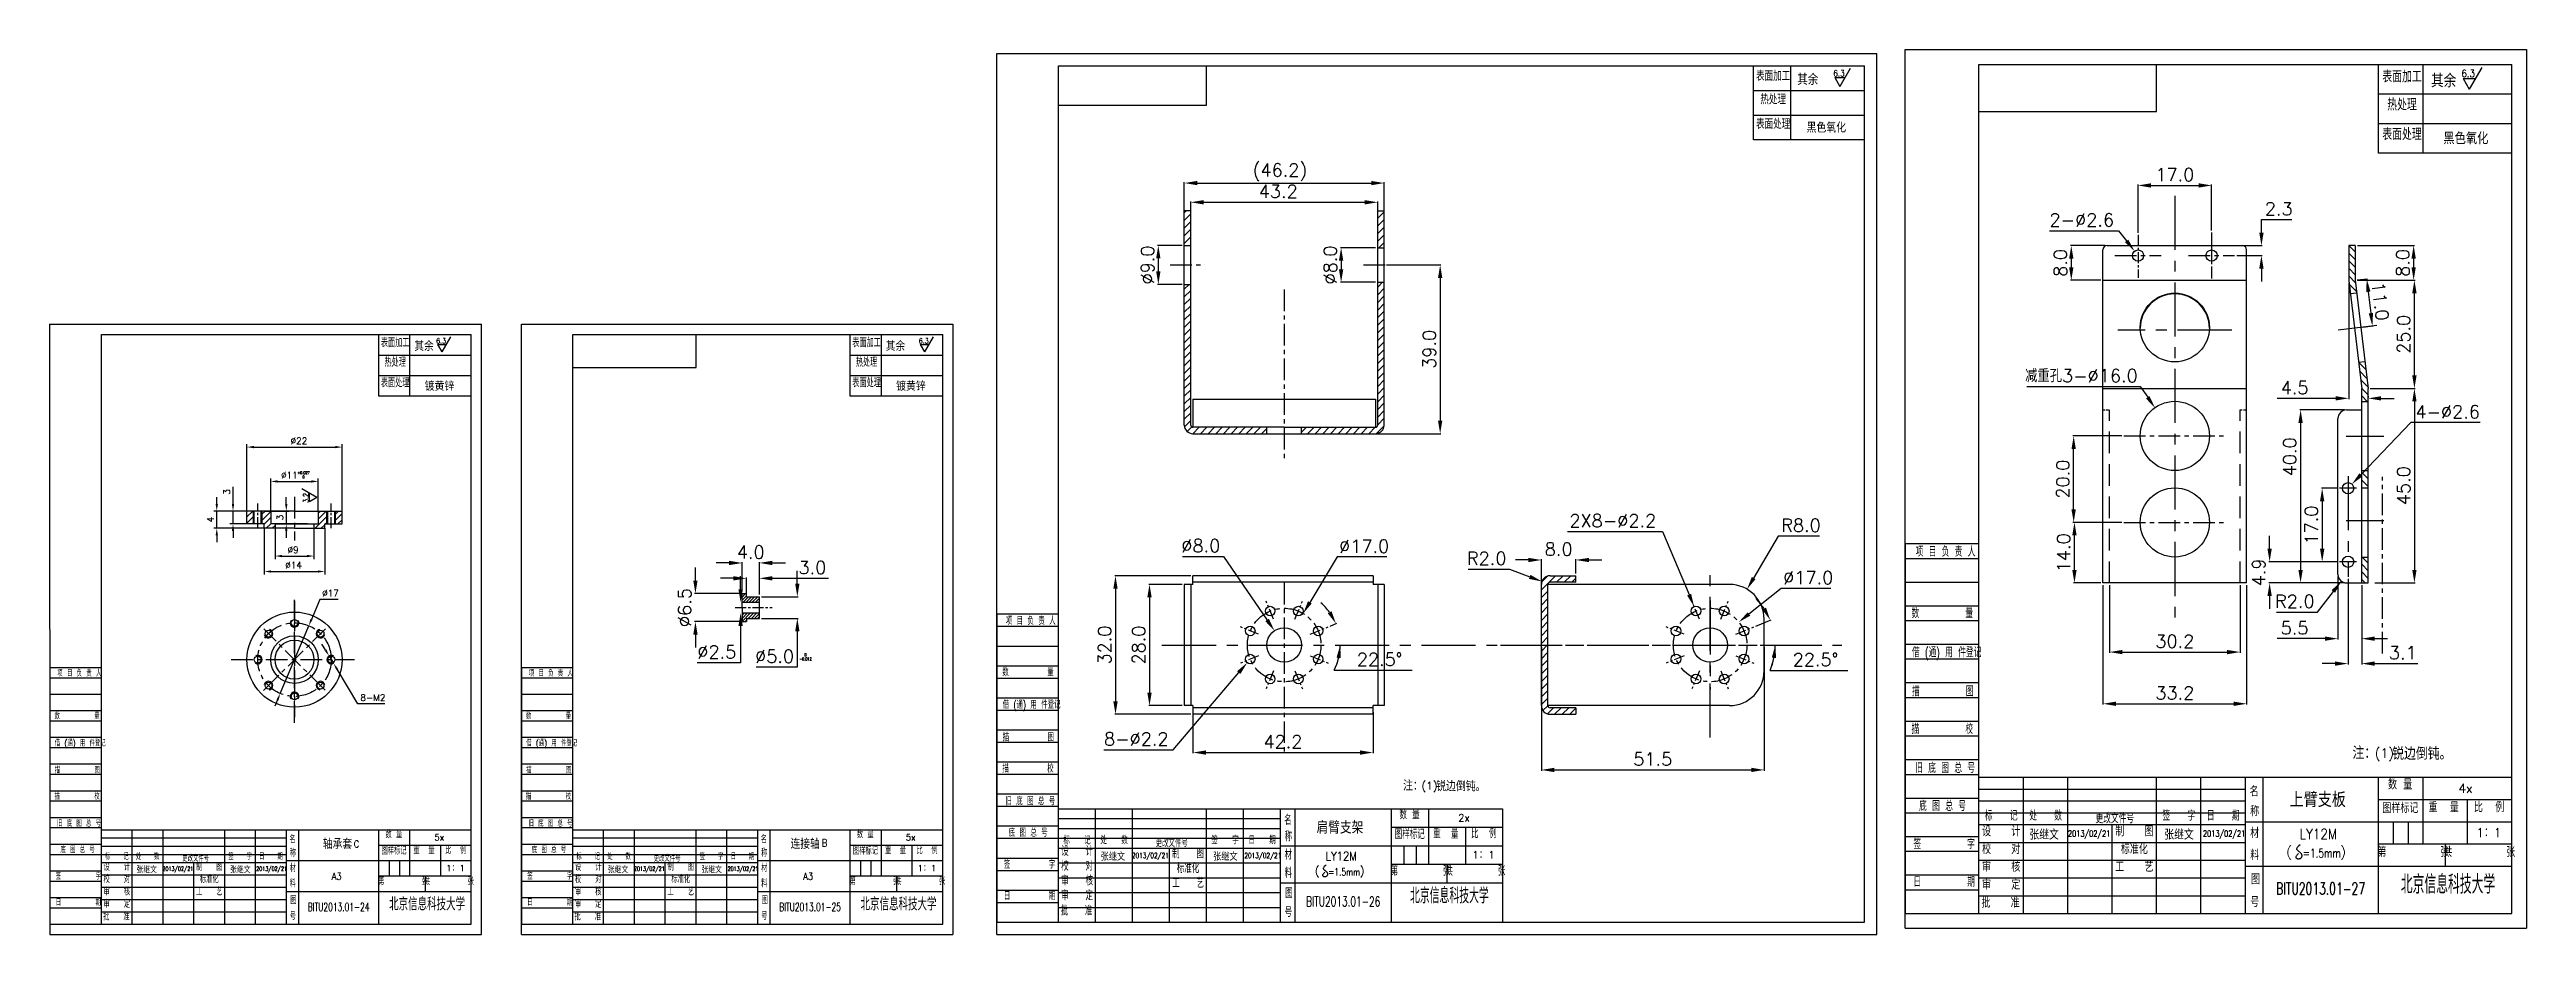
# Model space of a CAD drawing. Extents: x 2854 to 5858, y -1165 to 723.
# Drawn here: x 5263 to 5836, y -196 to 9 of the extents above; entities that cross this region are included whole.
import ezdxf
from ezdxf.enums import TextEntityAlignment as Align

# ---------------------------------------------------------------- set-up
doc = ezdxf.new("R2010")
doc.units = 0
doc.header["$MEASUREMENT"] = 0
doc.linetypes.add('PF_CENTER', pattern=[2, 1.25, -0.25, 0.25, -0.25])
doc.linetypes.add('PF_DASHED', pattern=[0.75, 0.5, -0.25])
doc.layers.get('0').update_dxf_attribs({"linetype": 'CONTINUOUS'})
doc.layers.get('DEFPOINTS').update_dxf_attribs({"linetype": 'CONTINUOUS'})
for name, color, linetype in [('1', 1, 'CONTINUOUS'), ('SMPEN_CENTER', 4, 'PF_CENTER'), ('SMPEN_DASHED', 2, 'PF_DASHED'), ('SMPEN_DIM', 3, 'CONTINUOUS'), ('SMPEN_HATCH', 6, 'CONTINUOUS'), ('SMPEN_TEXT', 6, 'CONTINUOUS'), ('SMPEN_THICK', 7, 'CONTINUOUS')]:
    doc.layers.add(name, color=color, linetype=linetype)
doc.styles.get("Standard").update_dxf_attribs({"font": 'txt.shx', "bigfont": 'hshztxt.shx'})
doc.styles.add('STYLE1', font='complex.shx', dxfattribs={"bigfont": 'hzdx.shx'})
doc.dimstyles.get("Standard").update_dxf_attribs({"dimtxt": 3, "dimasz": 3, "dimexe": 0.18, "dimexo": 0.5, "dimgap": 1, "dimtad": 1, "dimtoh": 1, "dimdec": 1, "dimzin": 0, "dimdsep": 46, "dimtxsty": 'Standard', "dimcen": 0, "dimadec": 1, "dimazin": 0, "dimtfac": 1, "dimtdec": 1, "dimtofl": 0, "dimtmove": 0, "dimatfit": 3, "dimfxl": 0, "dimtolj": 1, "dimtzin": 0, "dimarcsym": 0})
doc.dimstyles.new('STANDARD$0', dxfattribs={"dimtxt": 3, "dimasz": 3, "dimexe": 0.18, "dimexo": 0.5, "dimgap": 1, "dimtad": 1, "dimtoh": 1, "dimdec": 1, "dimzin": 0, "dimdsep": 46, "dimtxsty": 'Standard', "dimcen": 0, "dimadec": 1, "dimazin": 0, "dimtfac": 1, "dimtdec": 1, "dimtofl": 0, "dimtmove": 0, "dimatfit": 3, "dimfxl": 0, "dimtolj": 1, "dimtzin": 0, "dimarcsym": 0})
pattern_1 = [(135, (5761.9593, -3077.5372), (0.8838835, 0.8838835), [])]
pattern_2 = [(45, (67.1944, 0), (-0.88388348, 0.88388348), [])]

msp = doc.modelspace()

# ---------------------------------------------------------------- texts
at = {"color": 6, "width": 0.67}
for s, height, p in [('数 量', 2.394, (5806.68, -162.73)), ('图样标记', 2.394, (5806.74, -168.18)), ('重  量', 2.394, (5816.73, -168.04)), ('比  例', 2.394, (5827.25, -167.98)), ('数 量', 1.663, (5342.96, -173.76)), ('数 量', 1.663, (5451.92, -173.76)), ('图样标记', 1.995, (5577.77, -174.03)), ('数 量', 1.995, (5577.72, -169.49)), ('重  量', 1.995, (5586.1, -173.92)), ('比  例', 1.995, (5594.86, -173.86)), ('设   计', 2.394, (5714.47, -173.56)), ('标   记', 2.052, (5714.47, -169.8)), ('处   数', 2.052, (5724.73, -169.8)), ('制   图', 2.394, (5745.25, -173.56)), ('签   字', 2.052, (5755.51, -169.8)), ('日   期', 2.052, (5765.77, -169.8)), ('标   记', 1.425, (5278.93, -178.67)), ('处   数', 1.425, (5286.05, -178.67)), ('签   字', 1.425, (5307.43, -178.67)), ('日   期', 1.425, (5314.55, -178.67)), ('图样标记', 1.663, (5343, -177.54)), ('重  量', 1.663, (5349.94, -177.45)), ('比  例', 1.663, (5357.25, -177.4)), ('标   记', 1.425, (5387.89, -178.67)), ('处   数', 1.425, (5395.02, -178.67)), ('签   字', 1.425, (5416.39, -178.67)), ('日   期', 1.425, (5423.52, -178.67)), ('图样标记', 1.663, (5451.97, -177.54)), ('重  量', 1.663, (5458.91, -177.45)), ('比  例', 1.663, (5466.21, -177.4)), ('设   计', 1.995, (5500.88, -177.94)), ('标   记', 1.71, (5500.88, -175.18)), ('处   数', 1.71, (5509.43, -175.15)), ('制   图', 1.995, (5526.53, -178.49)), ('签   字', 1.71, (5535.08, -175.15)), ('日   期', 1.71, (5543.63, -175.15)), ('校   对', 2.394, (5714.47, -177.67)), ('标准化', 2.394, (5745.25, -177.67)), ('第        张', 2.394, (5809.72, -178.36)), ('共        张', 2.394, (5824.97, -178.36)), ('校   对', 1.663, (5278.93, -184.13)), ('设   计', 1.663, (5278.93, -181.28)), ('制   图', 1.663, (5300.3, -181.28)), ('标准化', 1.663, (5300.3, -184.13)), ('第        张', 1.663, (5345.07, -184.61)), ('共        张', 1.663, (5355.67, -184.61)), ('校   对', 1.663, (5387.89, -184.13)), ('设   计', 1.663, (5387.89, -181.28)), ('制   图', 1.663, (5409.27, -181.28)), ('标准化', 1.663, (5409.27, -184.13)), ('第        张', 1.663, (5454.04, -184.61)), ('共        张', 1.663, (5464.63, -184.61)), ('校   对', 1.995, (5500.88, -181.36)), ('审   核', 1.995, (5500.88, -184.78)), ('工   艺', 1.995, (5526.53, -185.33)), ('标准化', 1.995, (5526.53, -181.91)), ('第        张', 1.995, (5580.25, -182.51)), ('共        张', 1.995, (5592.96, -182.51)), ('审   核', 2.394, (5714.47, -181.77)), ('审   定', 2.394, (5714.47, -185.88)), ('工   艺', 2.394, (5745.25, -181.77)), ('审   核', 1.663, (5278.93, -186.98)), ('审   定', 1.663, (5278.93, -189.83)), ('工   艺', 1.663, (5300.3, -186.98)), ('审   核', 1.663, (5387.89, -186.98)), ('审   定', 1.663, (5387.89, -189.83)), ('工   艺', 1.663, (5409.27, -186.98)), ('批   准', 1.995, (5500.76, -191.71)), ('审   定', 1.995, (5500.88, -188.2)), ('批   准', 2.394, (5714.32, -190.09)), ('批   准', 1.663, (5278.83, -192.76)), ('批   准', 1.663, (5387.79, -192.76))]:
    msp.add_text(s, height=height, dxfattribs=at).set_placement(p, align=Align.BOTTOM_CENTER)
at = {"color": 6}
for s, height, width, p in [('名', 2.39, 0.67, (5771.89, -163.63)), ('称', 2.39, 0.67, (5772.02, -168.19)), ('名', 2, 0.67, (5548.73, -170.16)), ('更改文件号', 2.052, 0.67, (5736.25, -169.8)), ('材', 2.39, 0.667, (5772.02, -173.26)), ('更改文件号', 1.425, 0.67, (5294.06, -178.67)), ('名', 1.66, 0.67, (5318.81, -174.39)), ('称', 1.66, 0.67, (5318.9, -177.55)), ('更改文件号', 1.425, 0.67, (5403.02, -178.67)), ('名', 1.66, 0.67, (5427.77, -174.39)), ('称', 1.66, 0.67, (5427.86, -177.55)), ('更改文件号', 1.71, 0.67, (5519.03, -175.3)), ('材', 2, 0.667, (5548.84, -178.18)), ('称', 2, 0.67, (5548.84, -173.95)), ('料', 2.39, 0.67, (5772.02, -178.34)), ('材', 1.66, 0.667, (5318.9, -181.07)), ('料', 1.66, 0.67, (5318.9, -184.6)), ('材', 1.66, 0.667, (5427.86, -181.07)), ('料', 1.66, 0.67, (5427.86, -184.6)), ('料', 2, 0.67, (5548.84, -182.41)), ('图', 2.39, 0.67, (5772.2, -183.94)), ('图', 1.66, 0.67, (5319.02, -188.49)), ('图', 1.66, 0.67, (5427.98, -188.49)), ('图', 2, 0.67, (5548.98, -187.08)), ('号', 2.39, 0.67, (5772.02, -189.19)), ('号', 1.66, 0.67, (5318.9, -192.14)), ('号', 1.66, 0.67, (5427.86, -192.14)), ('号', 2, 0.67, (5548.84, -191.46))]:
    msp.add_text(s, height=height, dxfattribs=dict(at, width=width)).set_placement(p)
at = {"layer": 'SMPEN_DIM', "style": 'STYLE1'}
for s, height, p in [('其余', 2.565, (5669.77, 2.29)), ('其余', 3.078, (5816.73, 2.02)), ('黑色氧化', 2.28, (5674.05, -8.84)), ('黑色氧化', 2.736, (5821.87, -11.33)), ('其余', 2.138, (5349.94, -59.35)), ('其余', 2.138, (5458.9, -59.35)), ('镀黄锌', 1.9, (5353.51, -68.62)), ('镀黄锌', 1.9, (5462.47, -68.62))]:
    msp.add_text(s, height=height, dxfattribs=at).set_placement(p, align=Align.MIDDLE)
at = {"layer": 'SMPEN_DIM'}
for s, height, width, p in [('6.3', 1.425, 0.85, (5676.99, 3.56)), ('6.3', 1.71, 0.85, (5822.41, 3.55)), ('6.3', 1.188, 0.85, (5353.89, -58.29)), ('6.3', 1.188, 0.85, (5465.44, -58.29)), ('+0.027', 0.64, 0.85, (5322.09, -88.78)), ('0', 0.64, 0.85, (5322.08, -89.74)), ('-0.012', 0.64, 0.85, (5438.12, -131.84)), ('0', 0.64, 0.85, (5438.13, -130.88)), ('=1.5mm', 2.016, 0.75, (5788.57, -176.72)), ('=1.5mm', 1.68, 0.75, (5562.63, -181.07))]:
    msp.add_text(s, height=height, dxfattribs=dict(at, width=width)).set_placement(p, align=Align.MIDDLE)
at = {"layer": 'SMPEN_DIM', "width": 0.85}
msp.add_text('3.2', height=1.188, rotation=90, dxfattribs=at).set_placement((5322.61, -94.61), align=Align.MIDDLE)
at = {"layer": 'SMPEN_DIM'}
for s, height, p in [('注：', 2.88, (5798.4, -153.38)), ('(1)', 2.16, (5803.04, -153.78)), ('锐边倒钝。', 2.88, (5811.69, -153.57)), ('注：', 2.4, (5578.51, -160.95)), ('(1)', 1.8, (5582.37, -161.28)), ('锐边倒钝。', 2.4, (5589.58, -161.11)), ('(', 2.16, (5781.02, -176.58)), ('(', 1.8, (5556.34, -180.95))]:
    msp.add_text(s, height=height, dxfattribs=at).set_placement(p, align=Align.MIDDLE)
at = {"layer": 'SMPEN_DIM', "ltscale": 8}
for s, height, p in [('4x', 2.052, (5821.8, -161.73)), ('2x', 1.71, (5590.32, -168.57)), ('1：1', 2.052, (5827.19, -171.99)), ('5x', 1.425, (5353.47, -173.06)), ('5x', 1.425, (5462.43, -173.06)), ('1：1', 1.71, (5594.81, -177.12)), ('1：1', 1.425, (5357.21, -180.19)), ('1：1', 1.425, (5466.17, -180.19))]:
    msp.add_text(s, height=height, dxfattribs=at).set_placement(p, align=Align.MIDDLE)
for s, height, width, p in [('张继文', 2.052, 0.85, (5724.4, -172.3)), ('2013/02/21', 1.44, 0.6667, (5734.8, -172.3)), ('张继文', 2.052, 0.85, (5755.58, -172.3)), ('2013/02/21', 1.44, 0.6667, (5765.99, -172.3)), ('LY12M', 2.394, 0.85, (5787.76, -172.32)), ('C', 1.66, 0.85, (5334.33, -174.62)), ('B', 1.66, 0.85, (5442.52, -174.35)), ('张继文', 1.71, 0.85, (5509.16, -177.38)), ('2013/02/21', 1.2, 0.6667, (5517.82, -177.38)), ('张继文', 1.71, 0.85, (5535.14, -177.38)), ('2013/02/21', 1.2, 0.6667, (5543.81, -177.38)), ('LY12M', 1.995, 0.85, (5561.95, -177.4)), ('张继文', 1.425, 0.85, (5285.83, -180.41)), ('2013/02/21', 1, 0.6667, (5293.05, -180.41)), ('张继文', 1.425, 0.85, (5307.48, -180.41)), ('2013/02/21', 1, 0.6667, (5314.71, -180.41)), ('A3', 1.663, 0.85, (5329.75, -182.09)), ('张继文', 1.425, 0.85, (5394.79, -180.41)), ('2013/02/21', 1, 0.6667, (5402.01, -180.41)), ('张继文', 1.425, 0.85, (5416.44, -180.41)), ('2013/02/21', 1, 0.6667, (5423.67, -180.41)), ('A3', 1.663, 0.85, (5438.71, -182.09)), ('BITU2013.01-24', 1.9, 0.6667, (5330.2, -189.17)), ('BITU2013.01-25', 1.9, 0.6667, (5439.16, -189.17)), ('BITU2013.01-26', 2.28, 0.6667, (5562.4, -187.9)), ('BITU2013.01-27', 2.736, 0.6667, (5788.3, -184.92))]:
    msp.add_text(s, height=height, dxfattribs=dict(at, width=width)).set_placement(p, align=Align.MIDDLE)
at = {"layer": 'SMPEN_DIM', "text_generation_flag": 2}
for height, p in [(2.16, (5793.51, -176.58)), (1.8, (5566.75, -180.95))]:
    msp.add_text('(', height=height, dxfattribs=at).set_placement(p, align=Align.MIDDLE)
at = {"layer": 'SMPEN_HATCH'}
for s, height, p in [('上臂支板', 3.42, (5787.64, -164.21)), ('肩臂支架', 2.85, (5561.64, -170.64)), ('轴承套', 2.375, (5329.94, -174.45)), ('连接轴', 2.375, (5438.03, -174.45))]:
    msp.add_text(s, height=height, dxfattribs=at).set_placement(p, align=Align.MIDDLE)
at = {"layer": 'SMPEN_TEXT', "width": 0.667}
for height, p in [(4.309, (5817.75, -187.39)), (2.993, (5350.65, -190.88)), (2.993, (5459.61, -190.88)), (3.591, (5586.94, -189.42))]:
    msp.add_text('北京信息科技大学', height=height, dxfattribs=at).set_placement(p, align=Align.BOTTOM_CENTER)

# ---------------------------------------------------------------- blocks, each defined once
blk = doc.blocks.new('ADDBOX3')
at = {"layer": 'SMPEN_THICK', "ltscale": 8}
for p, q in [((-45, -30), (-45, 0)), ((-30, 0), (-30, -30)), ((-45, -10), (0, -10)), ((-45, -20), (0, -20)), ((0, -30), (-45, -30))]:
    blk.add_line(p, q, dxfattribs=at)
at = {"layer": 'SMPEN_TEXT', "ltscale": 8, "width": 0.667}
for s, p in [('表面加工', (-37.05, -7.32)), ('热处理', (-37.05, -16.82)), ('表面处理', (-37.05, -26.82))]:
    blk.add_text(s, height=4, dxfattribs=at).set_placement(p, align=Align.BOTTOM_CENTER)
at = {"layer": 'SMPEN_TEXT', "ltscale": 8}
for tag, p in [('HEATTREATMENT', (-15.54, -17.14)), ('SURFACETREATMENT', (-13.33, -26.97))]:
    blk.add_attdef(tag, text='', height=3.5, dxfattribs=at).set_placement(p, align=Align.BOTTOM_CENTER)
blk = doc.blocks.new('ADDBOX')
for p, q in [((0, 125), (0, 0)), ((0, 125), (25, 125)), ((25, 0), (25, 125))]:
    blk.add_line(p, q)
at = {"color": 1}
for p, q in [((0, 120), (25, 120)), ((0, 99), (25, 99)), ((0, 86), (25, 86)), ((0, 73), (25, 73)), ((0, 60), (25, 60)), ((0, 47), (25, 47)), ((0, 21), (25, 21)), ((0, 8), (25, 8))]:
    blk.add_line(p, q, dxfattribs=at)
for points in [[(0, 112), (25, 112)], [(0, 34), (25, 34)]]:
    blk.add_lwpolyline(points, dxfattribs=at)
for points in [[(0, 104), (25, 104)], [(0, 91), (25, 91)], [(0, 78), (25, 78)], [(0, 65), (25, 65)], [(0, 52), (25, 52)], [(0, 39), (25, 39)], [(0, 26), (25, 26)], [(0, 13), (25, 13)], [(0, 0), (25, 0)]]:
    blk.add_lwpolyline(points)
at = {"color": 1, "width": 0.67}
for s, p in [('项 目 负 责 人', (3.58, 120.61)), ('数        量', (2.2, 99.8)), ('借 (通) 用 件登记', (2.35, 86.62)), ('描        图', (2.35, 73.41)), ('描        校', (2.2, 60.68)), ('旧 底 图 总 号', (3.43, 47.48)), (' 底 图 总 号', (2.97, 34.66)), ('签        字', (2.82, 21.77)), ('日        期', (2.82, 9.04))]:
    blk.add_text(s, height=3, dxfattribs=at).set_placement(p)
at = {"color": 1, "ltscale": 20, "width": 0.67}
blk.add_attdef('PRJMANAGER', text='', height=3.5, dxfattribs=at).set_placement((1.5, 113), align=Align.BOTTOM_LEFT)
at = {"color": 1, "width": 0.67}
for tag, p in [('NUM', (1.5, 92)), ('DRAFTER', (1.5, 66)), ('DVERI', (1.5, 53)), ('OLDDRAWNO', (1.5, 40)), ('DRAWNO', (1.5, 27)), ('SIGNER', (1.5, 14)), ('DATE', (1.5, 1))]:
    blk.add_attdef(tag, text='', height=3.5, dxfattribs=at).set_placement(p, align=Align.BOTTOM_LEFT)
blk = doc.blocks.new('*D624')
at = {"layer": 'DEFPOINTS', "color": 0, "ltscale": 10}
for p in [(5427.45, -113.19), (5424.45, -117.45), (5427.45, -117.45)]:
    blk.add_point(p, dxfattribs=at)
at = {"layer": 'SMPEN_DIM', "color": 0, "lineweight": -2, "ltscale": 10}
for p, q in [((5421.45, -113.19), (5418.45, -113.19)), ((5424.45, -116.95), (5424.45, -113.01)), ((5427.45, -116.95), (5427.45, -113.01)), ((5430.45, -113.19), (5443.45, -113.19))]:
    blk.add_line(p, q, dxfattribs=at)
at = {"layer": 'SMPEN_DIM', "color": 0, "ltscale": 10}
for points in [[(5421.45, -112.69), (5421.45, -113.69), (5424.45, -113.19)], [(5430.45, -112.69), (5430.45, -113.69), (5427.45, -113.19)]]:
    blk.add_solid(points, dxfattribs=at)
at = {"layer": 'SMPEN_DIM', "color": 0, "ltscale": 10, "insert": (5439.7, -110.69), "char_height": 3, "attachment_point": 5}
blk.add_mtext('\\A1;3.0', dxfattribs=at)
blk = doc.blocks.new('*D623')
at = {"layer": 'DEFPOINTS', "color": 0, "ltscale": 10}
for p in [(5423.45, -118.7), (5423.11, -121.2), (5423.45, -121.2)]:
    blk.add_point(p, dxfattribs=at)
at = {"layer": 'SMPEN_DIM', "color": 0, "lineweight": -2, "ltscale": 10}
for p, q in [((5423.11, -115.7), (5423.11, -112.7)), ((5422.95, -118.7), (5422.93, -118.7)), ((5422.95, -121.2), (5422.93, -121.2)), ((5423.11, -124.2), (5423.11, -132.7)), ((5423.11, -132.7), (5413.11, -132.7))]:
    blk.add_line(p, q, dxfattribs=at)
at = {"layer": 'SMPEN_DIM', "color": 0, "ltscale": 10}
for points in [[(5422.61, -115.7), (5423.61, -115.7), (5423.11, -118.7)], [(5422.61, -124.2), (5423.61, -124.2), (5423.11, -121.2)]]:
    blk.add_solid(points, dxfattribs=at)
at = {"layer": 'SMPEN_DIM', "color": 0, "ltscale": 10, "insert": (5417.61, -130.2), "char_height": 3, "attachment_point": 5}
blk.add_mtext('\\A1;%%C2.5', dxfattribs=at)
blk = doc.blocks.new('*D622')
at = {"layer": 'DEFPOINTS', "color": 0, "ltscale": 10}
for p in [(5427.45, -109.64), (5423.45, -116.7), (5427.45, -117.45)]:
    blk.add_point(p, dxfattribs=at)
at = {"layer": 'SMPEN_DIM', "color": 0, "lineweight": -2, "ltscale": 10}
for p, q in [((5420.45, -109.64), (5417.45, -109.64)), ((5423.45, -116.2), (5423.45, -109.46)), ((5427.45, -116.95), (5427.45, -109.46)), ((5430.45, -109.64), (5433.45, -109.64))]:
    blk.add_line(p, q, dxfattribs=at)
at = {"layer": 'SMPEN_DIM', "color": 0, "ltscale": 10}
for points in [[(5420.45, -109.14), (5420.45, -110.14), (5423.45, -109.64)], [(5430.45, -109.14), (5430.45, -110.14), (5427.45, -109.64)]]:
    blk.add_solid(points, dxfattribs=at)
at = {"layer": 'SMPEN_DIM', "color": 0, "ltscale": 10, "insert": (5425.45, -107.14), "char_height": 3, "attachment_point": 5}
blk.add_mtext('\\A1;4.0', dxfattribs=at)
blk = doc.blocks.new('*D621')
at = {"layer": 'DEFPOINTS', "color": 0, "ltscale": 10}
for p in [(5427.45, -117.45), (5427.45, -122.45), (5436.22, -122.45)]:
    blk.add_point(p, dxfattribs=at)
at = {"layer": 'SMPEN_DIM', "color": 0, "lineweight": -2, "ltscale": 10}
for p, q in [((5436.22, -114.45), (5436.22, -111.45)), ((5427.95, -117.45), (5436.4, -117.45)), ((5427.95, -122.45), (5436.4, -122.45)), ((5436.22, -125.45), (5436.22, -133.7)), ((5436.22, -133.7), (5426.72, -133.7))]:
    blk.add_line(p, q, dxfattribs=at)
at = {"layer": 'SMPEN_DIM', "color": 0, "ltscale": 10}
for points in [[(5435.72, -114.45), (5436.72, -114.45), (5436.22, -117.45)], [(5435.72, -125.45), (5436.72, -125.45), (5436.22, -122.45)]]:
    blk.add_solid(points, dxfattribs=at)
at = {"layer": 'SMPEN_DIM', "color": 0, "ltscale": 10, "insert": (5430.97, -131.2), "char_height": 3, "attachment_point": 5}
blk.add_mtext('\\A1;%%C5.0', dxfattribs=at)
blk = doc.blocks.new('*D620')
at = {"layer": 'DEFPOINTS', "color": 0, "ltscale": 10}
for p in [(5423.45, -116.7), (5412.67, -123.2), (5423.45, -123.2)]:
    blk.add_point(p, dxfattribs=at)
at = {"layer": 'SMPEN_DIM', "color": 0, "lineweight": -2, "ltscale": 10}
for p, q in [((5412.67, -113.7), (5412.67, -110.7)), ((5422.95, -116.7), (5412.49, -116.7)), ((5422.95, -123.2), (5412.49, -123.2)), ((5412.67, -126.2), (5412.67, -129.2))]:
    blk.add_line(p, q, dxfattribs=at)
at = {"layer": 'SMPEN_DIM', "color": 0, "ltscale": 10}
for points in [[(5412.17, -113.7), (5413.17, -113.7), (5412.67, -116.7)], [(5412.17, -126.2), (5413.17, -126.2), (5412.67, -123.2)]]:
    blk.add_solid(points, dxfattribs=at)
at = {"layer": 'SMPEN_DIM', "color": 0, "ltscale": 10, "insert": (5410.17, -119.95), "char_height": 3, "attachment_point": 5, "rotation": 90}
blk.add_mtext('\\A1;%%C6.5', dxfattribs=at)
blk = doc.blocks.new('*D605')
at = {"layer": 'DEFPOINTS', "color": 0, "ltscale": 10}
for p in [(5305.79, -97.63), (5309.01, -97.63), (5309.01, -100.63)]:
    blk.add_point(p, dxfattribs=at)
at = {"layer": 'SMPEN_DIM', "color": 0, "lineweight": -2, "ltscale": 10}
for p, q in [((5305.79, -96.03), (5305.79, -92.03)), ((5309.01, -97.63), (5305.09, -97.63)), ((5309.01, -100.63), (5305.09, -100.63)), ((5305.79, -100.63), (5305.79, -97.63)), ((5305.79, -102.23), (5305.79, -103.83))]:
    blk.add_line(p, q, dxfattribs=at)
at = {"layer": 'SMPEN_DIM', "color": 0, "ltscale": 10}
for points in [[(5305.53, -96.03), (5306.06, -96.03), (5305.79, -97.63)], [(5305.53, -102.23), (5306.06, -102.23), (5305.79, -100.63)]]:
    blk.add_solid(points, dxfattribs=at)
at = {"layer": 'SMPEN_DIM', "color": 0, "ltscale": 10, "insert": (5304.34, -93.23), "char_height": 1.5, "attachment_point": 5, "rotation": 90}
blk.add_mtext('\\A1;3', dxfattribs=at)
blk = doc.blocks.new('*D604')
at = {"layer": 'DEFPOINTS', "color": 0, "ltscale": 10}
for p in [(5331.01, -82.85), (5309.01, -97.63), (5331.01, -97.63)]:
    blk.add_point(p, dxfattribs=at)
at = {"layer": 'SMPEN_DIM', "color": 0, "lineweight": -2, "ltscale": 10}
for p, q in [((5309.01, -97.63), (5309.01, -82.15)), ((5310.61, -82.85), (5329.41, -82.85)), ((5331.01, -97.63), (5331.01, -82.15))]:
    blk.add_line(p, q, dxfattribs=at)
at = {"layer": 'SMPEN_DIM', "color": 0, "ltscale": 10}
for points in [[(5310.61, -82.58), (5310.61, -83.12), (5309.01, -82.85)], [(5329.41, -82.58), (5329.41, -83.12), (5331.01, -82.85)]]:
    blk.add_solid(points, dxfattribs=at)
at = {"layer": 'SMPEN_DIM', "color": 0, "ltscale": 10, "insert": (5321.03, -81.4), "char_height": 1.5, "attachment_point": 5}
blk.add_mtext('\\A1;%%C22', dxfattribs=at)
blk = doc.blocks.new('*D603')
at = {"layer": 'DEFPOINTS', "color": 0, "ltscale": 10}
for p in [(5325.51, -90.79), (5314.51, -97.63), (5325.51, -97.63)]:
    blk.add_point(p, dxfattribs=at)
at = {"layer": 'SMPEN_DIM', "color": 0, "lineweight": -2, "ltscale": 10}
for p, q in [((5314.51, -97.63), (5314.51, -90.09)), ((5316.11, -90.79), (5323.91, -90.79)), ((5325.51, -97.63), (5325.51, -90.09))]:
    blk.add_line(p, q, dxfattribs=at)
at = {"layer": 'SMPEN_DIM', "color": 0, "ltscale": 10}
for points in [[(5316.11, -90.52), (5316.11, -91.06), (5314.51, -90.79)], [(5323.91, -90.52), (5323.91, -91.06), (5325.51, -90.79)]]:
    blk.add_solid(points, dxfattribs=at)
at = {"layer": 'SMPEN_DIM', "color": 0, "ltscale": 10, "insert": (5318.82, -89.34), "char_height": 1.5, "attachment_point": 5}
blk.add_mtext('\\A1;%%C11', dxfattribs=at)
blk = doc.blocks.new('*D602')
at = {"layer": 'DEFPOINTS', "color": 0, "ltscale": 10}
for p in [(5313.22, -97.63), (5315.51, -100.63), (5318.1, -100.63)]:
    blk.add_point(p, dxfattribs=at)
at = {"layer": 'SMPEN_DIM', "color": 0, "lineweight": -2, "ltscale": 10}
for p, q in [((5318.1, -96.03), (5318.1, -94.43)), ((5313.22, -97.63), (5318.8, -97.63)), ((5315.51, -100.63), (5318.8, -100.63)), ((5318.1, -97.63), (5318.1, -100.63)), ((5318.1, -102.23), (5318.1, -103.83))]:
    blk.add_line(p, q, dxfattribs=at)
at = {"layer": 'SMPEN_DIM', "color": 0, "ltscale": 10}
for points in [[(5317.84, -96.03), (5318.37, -96.03), (5318.1, -97.63)], [(5317.84, -102.23), (5318.37, -102.23), (5318.1, -100.63)]]:
    blk.add_solid(points, dxfattribs=at)
at = {"layer": 'SMPEN_DIM', "color": 0, "ltscale": 10, "insert": (5316.65, -99.13), "char_height": 1.5, "attachment_point": 5, "rotation": 90}
blk.add_mtext('\\A1;3', dxfattribs=at)
blk = doc.blocks.new('*D601')
at = {"layer": 'DEFPOINTS', "color": 0, "ltscale": 10}
for p in [(5302.04, -97.63), (5309.01, -97.63), (5313.01, -101.63)]:
    blk.add_point(p, dxfattribs=at)
at = {"layer": 'SMPEN_DIM', "color": 0, "lineweight": -2, "ltscale": 10}
for p, q in [((5302.04, -96.03), (5302.04, -94.43)), ((5309.01, -97.63), (5301.34, -97.63)), ((5313.01, -101.63), (5301.34, -101.63)), ((5302.04, -101.63), (5302.04, -97.63)), ((5302.04, -103.23), (5302.04, -104.83))]:
    blk.add_line(p, q, dxfattribs=at)
at = {"layer": 'SMPEN_DIM', "color": 0, "ltscale": 10}
for points in [[(5301.77, -96.03), (5302.31, -96.03), (5302.04, -97.63)], [(5301.77, -103.23), (5302.31, -103.23), (5302.04, -101.63)]]:
    blk.add_solid(points, dxfattribs=at)
at = {"layer": 'SMPEN_DIM', "color": 0, "ltscale": 10, "insert": (5300.59, -99.63), "char_height": 1.5, "attachment_point": 5, "rotation": 90}
blk.add_mtext('\\A1;4', dxfattribs=at)
blk = doc.blocks.new('*D600')
at = {"layer": 'DEFPOINTS', "color": 0, "ltscale": 10}
for p in [(5323.3, -124.15), (5316.71, -139.82)]:
    blk.add_point(p, dxfattribs=at)
at = {"layer": 'SMPEN_DIM', "color": 0, "lineweight": -2, "ltscale": 10}
for p, q in [((5325.86, -118.07), (5323.92, -122.68)), ((5330.06, -118.07), (5325.86, -118.07)), ((5316.71, -139.82), (5323.3, -124.15)), ((5316.09, -141.3), (5315.47, -142.77))]:
    blk.add_line(p, q, dxfattribs=at)
at = {"layer": 'SMPEN_DIM', "color": 0, "ltscale": 10}
for points in [[(5323.68, -122.58), (5324.17, -122.78), (5323.3, -124.15)], [(5315.84, -141.19), (5316.33, -141.4), (5316.71, -139.82)]]:
    blk.add_solid(points, dxfattribs=at)
at = {"layer": 'SMPEN_DIM', "color": 0, "ltscale": 10, "insert": (5328.31, -116.62), "char_height": 1.5, "attachment_point": 5}
blk.add_mtext('\\A1;∅17', dxfattribs=at)
blk = doc.blocks.new('*D599')
at = {"layer": 'DEFPOINTS', "color": 0, "ltscale": 10}
for p in [(5327.99, -131.13), (5329.02, -132.84)]:
    blk.add_point(p, dxfattribs=at)
at = {"layer": 'SMPEN_DIM', "color": 0, "lineweight": -2, "ltscale": 10}
for p, q in [((5327.16, -129.76), (5326.34, -128.39)), ((5327.99, -131.13), (5329.02, -132.84)), ((5334.68, -142.22), (5329.85, -134.22)), ((5340.88, -142.22), (5334.68, -142.22))]:
    blk.add_line(p, q, dxfattribs=at)
at = {"layer": 'SMPEN_DIM', "color": 0, "ltscale": 10}
for points in [[(5327.39, -129.62), (5326.94, -129.9), (5327.99, -131.13)], [(5330.08, -134.08), (5329.62, -134.35), (5329.02, -132.84)]]:
    blk.add_solid(points, dxfattribs=at)
at = {"layer": 'SMPEN_DIM', "color": 0, "ltscale": 10, "insert": (5338.13, -140.77), "char_height": 1.5, "attachment_point": 5}
blk.add_mtext('\\A1;8-M2', dxfattribs=at)
blk = doc.blocks.new('*D598')
at = {"layer": 'DEFPOINTS', "color": 0, "ltscale": 10}
for p in [(5313.01, -101.63), (5327.01, -101.63), (5327.01, -111.61)]:
    blk.add_point(p, dxfattribs=at)
at = {"layer": 'SMPEN_DIM', "color": 0, "lineweight": -2, "ltscale": 10}
for p, q in [((5313.01, -101.63), (5313.01, -112.31)), ((5327.01, -101.63), (5327.01, -112.31)), ((5314.61, -111.61), (5325.41, -111.61))]:
    blk.add_line(p, q, dxfattribs=at)
at = {"layer": 'SMPEN_DIM', "color": 0, "ltscale": 10}
for points in [[(5314.61, -111.35), (5314.61, -111.88), (5313.01, -111.61)], [(5325.41, -111.35), (5325.41, -111.88), (5327.01, -111.61)]]:
    blk.add_solid(points, dxfattribs=at)
at = {"layer": 'SMPEN_DIM', "color": 0, "ltscale": 10, "insert": (5319.79, -110.16), "char_height": 1.5, "attachment_point": 5}
blk.add_mtext('\\A1;%%C14', dxfattribs=at)
blk = doc.blocks.new('*D597')
at = {"layer": 'DEFPOINTS', "color": 0, "ltscale": 10}
for p in [(5315.51, -101.63), (5324.51, -101.63), (5324.51, -108.04)]:
    blk.add_point(p, dxfattribs=at)
at = {"layer": 'SMPEN_DIM', "color": 0, "lineweight": -2, "ltscale": 10}
for p, q in [((5315.51, -101.63), (5315.51, -108.74)), ((5324.51, -101.63), (5324.51, -108.74)), ((5317.11, -108.04), (5322.91, -108.04))]:
    blk.add_line(p, q, dxfattribs=at)
at = {"layer": 'SMPEN_DIM', "color": 0, "ltscale": 10}
for points in [[(5317.11, -107.77), (5317.11, -108.31), (5315.51, -108.04)], [(5322.91, -107.77), (5322.91, -108.31), (5324.51, -108.04)]]:
    blk.add_solid(points, dxfattribs=at)
at = {"layer": 'SMPEN_DIM', "color": 0, "ltscale": 10, "insert": (5319.68, -106.59), "char_height": 1.5, "attachment_point": 5}
blk.add_mtext('\\A1;%%C9', dxfattribs=at)
blk = doc.blocks.new('*D690')
at = {"layer": 'DEFPOINTS', "color": 0, "ltscale": 10}
for p in [(5527.66, -143.61), (5569.28, -143.61), (5569.28, -153.47)]:
    blk.add_point(p, dxfattribs=at)
at = {"layer": 'SMPEN_DIM', "color": 0, "lineweight": -2, "ltscale": 10}
for p, q in [((5527.66, -144.11), (5527.66, -153.65)), ((5569.28, -144.11), (5569.28, -153.65)), ((5530.66, -153.47), (5566.28, -153.47))]:
    blk.add_line(p, q, dxfattribs=at)
at = {"layer": 'SMPEN_DIM', "color": 0, "ltscale": 10}
for points in [[(5530.66, -152.97), (5530.66, -153.97), (5527.66, -153.47)], [(5566.28, -152.97), (5566.28, -153.97), (5569.28, -153.47)]]:
    blk.add_solid(points, dxfattribs=at)
at = {"layer": 'SMPEN_DIM', "color": 0, "ltscale": 10, "insert": (5548.47, -150.97), "char_height": 3, "attachment_point": 5}
blk.add_mtext('\\A1;42.2', dxfattribs=at)
blk = doc.blocks.new('*D689')
at = {"layer": 'DEFPOINTS', "color": 0, "ltscale": 10}
for p in [(5527.66, -112.61), (5509.76, -144.61), (5527.66, -144.61)]:
    blk.add_point(p, dxfattribs=at)
at = {"layer": 'SMPEN_DIM', "color": 0, "lineweight": -2, "ltscale": 10}
for p, q in [((5527.16, -112.61), (5509.58, -112.61)), ((5509.76, -115.61), (5509.76, -141.61)), ((5527.16, -144.61), (5509.58, -144.61))]:
    blk.add_line(p, q, dxfattribs=at)
at = {"layer": 'SMPEN_DIM', "color": 0, "ltscale": 10}
for points in [[(5509.26, -115.61), (5510.26, -115.61), (5509.76, -112.61)], [(5509.26, -141.61), (5510.26, -141.61), (5509.76, -144.61)]]:
    blk.add_solid(points, dxfattribs=at)
at = {"layer": 'SMPEN_DIM', "color": 0, "ltscale": 10, "insert": (5507.26, -128.61), "char_height": 3, "attachment_point": 5, "rotation": 90}
blk.add_mtext('\\A1;32.0', dxfattribs=at)
blk = doc.blocks.new('*D688')
at = {"layer": 'DEFPOINTS', "color": 0, "ltscale": 10}
for p in [(5558.88, -124.42), (5561.25, -125.26), (5520.5, -128.61), (5554.73, -126.14), (5577.03, -128.61)]:
    blk.add_point(p, dxfattribs=at)
at = {"layer": 'SMPEN_DIM', "color": 0, "lineweight": -2, "ltscale": 10}
for p, q in [((5559.34, -124.23), (5560.88, -123.59)), ((5560.3, -134.45), (5578.3, -134.45))]:
    blk.add_line(p, q, dxfattribs=at)
for start, end in [(35.8213, 49.1427), (333.1729, 0), (333.3573, 346.6787)]:
    blk.add_arc((5548.76, -128.61), 12.93, start, end, dxfattribs=at)
at = {"layer": 'SMPEN_DIM', "color": 0, "ltscale": 10}
for points in [[(5559.69, -120.8), (5558.81, -121.28), (5560.71, -123.66)], [(5560.85, -131.53), (5561.84, -131.65), (5561.7, -128.61)]]:
    blk.add_solid(points, dxfattribs=at)
at = {"layer": 'SMPEN_DIM', "color": 0, "ltscale": 10, "insert": (5570.8, -131.95), "char_height": 3, "attachment_point": 5}
blk.add_mtext('\\A1;22.5°', dxfattribs=at)
blk = doc.blocks.new('*D687')
at = {"layer": 'DEFPOINTS', "color": 0, "ltscale": 10}
for p in [(5546.5, -125.31), (5551.03, -131.91)]:
    blk.add_point(p, dxfattribs=at)
at = {"layer": 'SMPEN_DIM', "color": 0, "lineweight": -2, "ltscale": 10}
for p, q in [((5525.23, -108.15), (5534.73, -108.15)), ((5534.73, -108.15), (5544.8, -122.84))]:
    blk.add_line(p, q, dxfattribs=at)
at = {"layer": 'SMPEN_DIM', "color": 0, "ltscale": 10}
blk.add_solid([(5545.22, -122.55), (5544.39, -123.12), (5546.5, -125.31)], dxfattribs=at)
at = {"layer": 'SMPEN_DIM', "color": 0, "ltscale": 10, "insert": (5529.48, -105.65), "char_height": 3, "attachment_point": 5}
blk.add_mtext('\\A1;∅8.0', dxfattribs=at)
blk = doc.blocks.new('*D686')
at = {"layer": 'DEFPOINTS', "color": 0, "ltscale": 10}
for p in [(5525.66, -36.25), (5519.66, -45.25), (5525.66, -45.25)]:
    blk.add_point(p, dxfattribs=at)
at = {"layer": 'SMPEN_DIM', "color": 0, "lineweight": -2, "ltscale": 10}
for p, q in [((5525.16, -36.25), (5519.48, -36.25)), ((5519.66, -39.25), (5519.66, -42.25)), ((5525.16, -45.25), (5519.48, -45.25))]:
    blk.add_line(p, q, dxfattribs=at)
at = {"layer": 'SMPEN_DIM', "color": 0, "ltscale": 10}
for points in [[(5519.16, -39.25), (5520.16, -39.25), (5519.66, -36.25)], [(5519.16, -42.25), (5520.16, -42.25), (5519.66, -45.25)]]:
    blk.add_solid(points, dxfattribs=at)
at = {"layer": 'SMPEN_DIM', "color": 0, "ltscale": 10, "insert": (5517.16, -40.75), "char_height": 3, "attachment_point": 5, "rotation": 90}
blk.add_mtext('\\A1;%%c9.0', dxfattribs=at)
blk = doc.blocks.new('*D685')
at = {"layer": 'DEFPOINTS', "color": 0, "ltscale": 10}
for p in [(5570.36, -36.75), (5561.91, -44.75), (5570.36, -44.75)]:
    blk.add_point(p, dxfattribs=at)
at = {"layer": 'SMPEN_DIM', "color": 0, "lineweight": -2, "ltscale": 10}
for p, q in [((5569.86, -36.75), (5561.73, -36.75)), ((5561.91, -39.75), (5561.91, -41.75)), ((5569.86, -44.75), (5561.73, -44.75))]:
    blk.add_line(p, q, dxfattribs=at)
at = {"layer": 'SMPEN_DIM', "color": 0, "ltscale": 10}
for points in [[(5561.41, -39.75), (5562.41, -39.75), (5561.91, -36.75)], [(5561.41, -41.75), (5562.41, -41.75), (5561.91, -44.75)]]:
    blk.add_solid(points, dxfattribs=at)
at = {"layer": 'SMPEN_DIM', "color": 0, "ltscale": 10, "insert": (5559.41, -40.75), "char_height": 3, "attachment_point": 5, "rotation": 90}
blk.add_mtext('\\A1;%%c8.0', dxfattribs=at)
blk = doc.blocks.new('*D684')
at = {"layer": 'DEFPOINTS', "color": 0, "ltscale": 10}
for p in [(5541.62, -131.03), (5540.2, -132.7)]:
    blk.add_point(p, dxfattribs=at)
at = {"layer": 'SMPEN_DIM', "color": 0, "lineweight": -2, "ltscale": 10}
for p, q in [((5523.06, -152.82), (5538.25, -134.98)), ((5507.06, -152.82), (5523.06, -152.82))]:
    blk.add_line(p, q, dxfattribs=at)
at = {"layer": 'SMPEN_DIM', "color": 0, "ltscale": 10}
blk.add_solid([(5537.87, -134.66), (5538.63, -135.31), (5540.2, -132.7)], dxfattribs=at)
at = {"layer": 'SMPEN_DIM', "color": 0, "ltscale": 10, "insert": (5514.56, -150.32), "char_height": 3, "attachment_point": 5}
blk.add_mtext('\\A1;8-∅2.2', dxfattribs=at)
blk = doc.blocks.new('*D683')
at = {"layer": 'DEFPOINTS', "color": 0, "ltscale": 10}
for p in [(5571.86, -21.81), (5525.66, -44.25), (5571.86, -44.25)]:
    blk.add_point(p, dxfattribs=at)
at = {"layer": 'SMPEN_DIM', "color": 0, "lineweight": -2, "ltscale": 10}
for p, q in [((5525.66, -43.75), (5525.66, -21.63)), ((5528.66, -21.81), (5568.86, -21.81)), ((5571.86, -43.75), (5571.86, -21.63))]:
    blk.add_line(p, q, dxfattribs=at)
at = {"layer": 'SMPEN_DIM', "color": 0, "ltscale": 10}
for points in [[(5528.66, -21.31), (5528.66, -22.31), (5525.66, -21.81)], [(5568.86, -21.31), (5568.86, -22.31), (5571.86, -21.81)]]:
    blk.add_solid(points, dxfattribs=at)
at = {"layer": 'SMPEN_DIM', "color": 0, "ltscale": 10, "insert": (5547.76, -19.31), "char_height": 3, "attachment_point": 5}
blk.add_mtext('\\A1;(46.2)', dxfattribs=at)
blk = doc.blocks.new('*D682')
at = {"layer": 'DEFPOINTS', "color": 0, "ltscale": 10}
for p in [(5570.36, -26.25), (5527.16, -44.25), (5570.36, -44.25)]:
    blk.add_point(p, dxfattribs=at)
at = {"layer": 'SMPEN_DIM', "color": 0, "lineweight": -2, "ltscale": 10}
for p, q in [((5527.16, -43.75), (5527.16, -26.07)), ((5530.16, -26.25), (5567.36, -26.25)), ((5570.36, -43.75), (5570.36, -26.07))]:
    blk.add_line(p, q, dxfattribs=at)
at = {"layer": 'SMPEN_DIM', "color": 0, "ltscale": 10}
for points in [[(5530.16, -25.75), (5530.16, -26.75), (5527.16, -26.25)], [(5567.36, -25.75), (5567.36, -26.75), (5570.36, -26.25)]]:
    blk.add_solid(points, dxfattribs=at)
at = {"layer": 'SMPEN_DIM', "color": 0, "ltscale": 10, "insert": (5547.37, -23.75), "char_height": 3, "attachment_point": 5}
blk.add_mtext('\\A1;43.2', dxfattribs=at)
blk = doc.blocks.new('*D681')
at = {"layer": 'DEFPOINTS', "color": 0, "ltscale": 10}
for p in [(5525.66, -114.61), (5517.62, -142.61), (5525.66, -142.61)]:
    blk.add_point(p, dxfattribs=at)
at = {"layer": 'SMPEN_DIM', "color": 0, "lineweight": -2, "ltscale": 10}
for p, q in [((5525.16, -114.61), (5517.44, -114.61)), ((5517.62, -117.61), (5517.62, -139.61)), ((5525.16, -142.61), (5517.44, -142.61))]:
    blk.add_line(p, q, dxfattribs=at)
at = {"layer": 'SMPEN_DIM', "color": 0, "ltscale": 10}
for points in [[(5517.12, -117.61), (5518.12, -117.61), (5517.62, -114.61)], [(5517.12, -139.61), (5518.12, -139.61), (5517.62, -142.61)]]:
    blk.add_solid(points, dxfattribs=at)
at = {"layer": 'SMPEN_DIM', "color": 0, "ltscale": 10, "insert": (5515.12, -128.62), "char_height": 3, "attachment_point": 5, "rotation": 90}
blk.add_mtext('\\A1;28.0', dxfattribs=at)
blk = doc.blocks.new('*D680')
at = {"layer": 'DEFPOINTS', "color": 0, "ltscale": 10}
for p in [(5553.14, -121.32), (5544.39, -135.9)]:
    blk.add_point(p, dxfattribs=at)
at = {"layer": 'SMPEN_DIM', "color": 0, "lineweight": -2, "ltscale": 10}
for p, q in [((5560.98, -108.26), (5554.68, -118.75)), ((5572.48, -108.26), (5560.98, -108.26))]:
    blk.add_line(p, q, dxfattribs=at)
at = {"layer": 'SMPEN_DIM', "color": 0, "ltscale": 10}
blk.add_solid([(5554.25, -118.49), (5555.11, -119.01), (5553.14, -121.32)], dxfattribs=at)
at = {"layer": 'SMPEN_DIM', "color": 0, "ltscale": 10, "insert": (5567.23, -105.76), "char_height": 3, "attachment_point": 5}
blk.add_mtext('\\A1;∅17.0', dxfattribs=at)
blk = doc.blocks.new('*D645')
at = {"layer": 'DEFPOINTS', "color": 0, "ltscale": 10}
for p in [(5768.43, -36.27), (5768.43, -38.57), (5774.62, -36.27)]:
    blk.add_point(p, dxfattribs=at)
at = {"layer": 'SMPEN_DIM', "color": 0, "lineweight": -2, "ltscale": 10}
for p, q in [((5774.62, -33.27), (5774.62, -30.27)), ((5774.62, -30.27), (5781.62, -30.27)), ((5768.93, -36.27), (5774.8, -36.27)), ((5768.93, -38.57), (5774.8, -38.57)), ((5774.62, -41.57), (5774.62, -44.57))]:
    blk.add_line(p, q, dxfattribs=at)
at = {"layer": 'SMPEN_DIM', "color": 0, "ltscale": 10}
for points in [[(5774.12, -33.27), (5775.12, -33.27), (5774.62, -36.27)], [(5774.12, -41.57), (5775.12, -41.57), (5774.62, -38.57)]]:
    blk.add_solid(points, dxfattribs=at)
at = {"layer": 'SMPEN_DIM', "color": 0, "ltscale": 10, "insert": (5778.62, -27.77), "char_height": 3, "attachment_point": 5}
blk.add_mtext('\\A1;2.3', dxfattribs=at)
blk = doc.blocks.new('*D644')
at = {"layer": 'DEFPOINTS', "color": 0, "ltscale": 10}
for p in [(5763.1, -22.36), (5746.1, -33.81), (5763.1, -33.25)]:
    blk.add_point(p, dxfattribs=at)
at = {"layer": 'SMPEN_DIM', "color": 0, "lineweight": -2, "ltscale": 10}
for p, q in [((5746.1, -33.31), (5746.1, -22.18)), ((5749.1, -22.36), (5760.1, -22.36)), ((5763.1, -32.75), (5763.1, -22.18))]:
    blk.add_line(p, q, dxfattribs=at)
at = {"layer": 'SMPEN_DIM', "color": 0, "ltscale": 10}
for points in [[(5749.1, -21.86), (5749.1, -22.86), (5746.1, -22.36)], [(5760.1, -21.86), (5760.1, -22.86), (5763.1, -22.36)]]:
    blk.add_solid(points, dxfattribs=at)
at = {"layer": 'SMPEN_DIM', "color": 0, "ltscale": 10, "insert": (5754.6, -19.86), "char_height": 3, "attachment_point": 5}
blk.add_mtext('\\A1;17.0', dxfattribs=at)
blk = doc.blocks.new('*D643')
at = {"layer": 'DEFPOINTS', "color": 0, "ltscale": 10}
for p in [(5776.51, -114.27), (5792.67, -109.37), (5794.29, -114.27)]:
    blk.add_point(p, dxfattribs=at)
at = {"layer": 'SMPEN_DIM', "color": 0, "lineweight": -2, "ltscale": 10}
for p, q in [((5776.51, -106.37), (5776.51, -103.37)), ((5792.17, -109.37), (5776.33, -109.37)), ((5793.79, -114.27), (5776.33, -114.27)), ((5776.51, -117.27), (5776.51, -120.27))]:
    blk.add_line(p, q, dxfattribs=at)
at = {"layer": 'SMPEN_DIM', "color": 0, "ltscale": 10}
for points in [[(5776.01, -106.37), (5777.01, -106.37), (5776.51, -109.37)], [(5776.01, -117.27), (5777.01, -117.27), (5776.51, -114.27)]]:
    blk.add_solid(points, dxfattribs=at)
at = {"layer": 'SMPEN_DIM', "color": 0, "ltscale": 10, "insert": (5774.01, -111.82), "char_height": 3, "attachment_point": 5, "rotation": 90}
blk.add_mtext('\\A1;4.9', dxfattribs=at)
blk = doc.blocks.new('*D642')
at = {"layer": 'DEFPOINTS', "color": 0, "ltscale": 10}
for p in [(5792.67, -92.37), (5788.66, -109.37), (5792.67, -109.37)]:
    blk.add_point(p, dxfattribs=at)
at = {"layer": 'SMPEN_DIM', "color": 0, "lineweight": -2, "ltscale": 10}
for p, q in [((5792.17, -92.37), (5788.48, -92.37)), ((5788.66, -95.37), (5788.66, -106.37)), ((5792.17, -109.37), (5788.48, -109.37))]:
    blk.add_line(p, q, dxfattribs=at)
at = {"layer": 'SMPEN_DIM', "color": 0, "ltscale": 10}
for points in [[(5788.16, -95.37), (5789.16, -95.37), (5788.66, -92.37)], [(5788.16, -106.37), (5789.16, -106.37), (5788.66, -109.37)]]:
    blk.add_solid(points, dxfattribs=at)
at = {"layer": 'SMPEN_DIM', "color": 0, "ltscale": 10, "insert": (5786.16, -100.87), "char_height": 3, "attachment_point": 5, "rotation": 90}
blk.add_mtext('\\A1;17.0', dxfattribs=at)
blk = doc.blocks.new('*D641')
at = {"layer": 'DEFPOINTS', "color": 0, "ltscale": 10}
for p in [(5794.29, -74.27), (5783.67, -114.27), (5794.29, -114.27)]:
    blk.add_point(p, dxfattribs=at)
at = {"layer": 'SMPEN_DIM', "color": 0, "lineweight": -2, "ltscale": 10}
for p, q in [((5793.79, -74.27), (5783.49, -74.27)), ((5783.67, -77.27), (5783.67, -111.27)), ((5793.79, -114.27), (5783.49, -114.27))]:
    blk.add_line(p, q, dxfattribs=at)
at = {"layer": 'SMPEN_DIM', "color": 0, "ltscale": 10}
for points in [[(5783.17, -77.27), (5784.17, -77.27), (5783.67, -74.27)], [(5783.17, -111.27), (5784.17, -111.27), (5783.67, -114.27)]]:
    blk.add_solid(points, dxfattribs=at)
at = {"layer": 'SMPEN_DIM', "color": 0, "ltscale": 10, "insert": (5781.17, -85.11), "char_height": 3, "attachment_point": 5, "rotation": 90}
blk.add_mtext('\\A1;40.0', dxfattribs=at)
blk = doc.blocks.new('*D640')
at = {"layer": 'DEFPOINTS', "color": 0, "ltscale": 10}
for p in [(5745.3, -37.55), (5746.9, -39.6)]:
    blk.add_point(p, dxfattribs=at)
at = {"layer": 'SMPEN_DIM', "color": 0, "lineweight": -2, "ltscale": 10}
for p, q in [((5725.6, -32.82), (5741.6, -32.82)), ((5741.6, -32.82), (5743.45, -35.19))]:
    blk.add_line(p, q, dxfattribs=at)
at = {"layer": 'SMPEN_DIM', "color": 0, "ltscale": 10}
blk.add_solid([(5743.84, -34.88), (5743.06, -35.49), (5745.3, -37.55)], dxfattribs=at)
at = {"layer": 'SMPEN_DIM', "color": 0, "ltscale": 10, "insert": (5733.1, -30.32), "char_height": 3, "attachment_point": 5}
blk.add_mtext('\\A1;2-∅2.6', dxfattribs=at)
blk = doc.blocks.new('*D639')
at = {"layer": 'DEFPOINTS', "color": 0, "ltscale": 10}
for p in [(5794.64, -112.84), (5797.79, -114.27), (5797.79, -132.91)]:
    blk.add_point(p, dxfattribs=at)
at = {"layer": 'SMPEN_DIM', "color": 0, "lineweight": -2, "ltscale": 10}
for p, q in [((5794.64, -113.34), (5794.64, -133.09)), ((5797.79, -114.77), (5797.79, -133.09)), ((5791.64, -132.91), (5788.64, -132.91)), ((5800.79, -132.91), (5810.79, -132.91))]:
    blk.add_line(p, q, dxfattribs=at)
at = {"layer": 'SMPEN_DIM', "color": 0, "ltscale": 10}
for points in [[(5791.64, -132.41), (5791.64, -133.41), (5794.64, -132.91)], [(5800.79, -132.41), (5800.79, -133.41), (5797.79, -132.91)]]:
    blk.add_solid(points, dxfattribs=at)
at = {"layer": 'SMPEN_DIM', "color": 0, "ltscale": 10, "insert": (5807.29, -130.41), "char_height": 3, "attachment_point": 5}
blk.add_mtext('\\A1;3.1', dxfattribs=at)
blk = doc.blocks.new('*D638')
at = {"layer": 'DEFPOINTS', "color": 0, "ltscale": 10}
for p in [(5795.53, -91.43), (5793.74, -93.31)]:
    blk.add_point(p, dxfattribs=at)
at = {"layer": 'SMPEN_DIM', "color": 0, "lineweight": -2, "ltscale": 10}
for p, q in [((5809.16, -77.2), (5797.61, -89.27)), ((5825.16, -77.2), (5809.16, -77.2))]:
    blk.add_line(p, q, dxfattribs=at)
at = {"layer": 'SMPEN_DIM', "color": 0, "ltscale": 10}
blk.add_solid([(5797.25, -88.92), (5797.97, -89.61), (5795.53, -91.43)], dxfattribs=at)
at = {"layer": 'SMPEN_DIM', "color": 0, "ltscale": 10, "insert": (5817.66, -74.7), "char_height": 3, "attachment_point": 5}
blk.add_mtext('\\A1;4-∅2.6', dxfattribs=at)
blk = doc.blocks.new('*D637')
at = {"layer": 'DEFPOINTS', "color": 0, "ltscale": 10}
for p in [(5792.29, -112.27), (5797.79, -114.27), (5792.29, -127.14)]:
    blk.add_point(p, dxfattribs=at)
at = {"layer": 'SMPEN_DIM', "color": 0, "lineweight": -2, "ltscale": 10}
for p, q in [((5792.29, -112.77), (5792.29, -127.32)), ((5797.79, -114.77), (5797.79, -127.32)), ((5789.29, -127.14), (5778.29, -127.14)), ((5800.79, -127.14), (5803.79, -127.14))]:
    blk.add_line(p, q, dxfattribs=at)
at = {"layer": 'SMPEN_DIM', "color": 0, "ltscale": 10}
for points in [[(5789.29, -126.64), (5789.29, -127.64), (5792.29, -127.14)], [(5800.79, -126.64), (5800.79, -127.64), (5797.79, -127.14)]]:
    blk.add_solid(points, dxfattribs=at)
at = {"layer": 'SMPEN_DIM', "color": 0, "ltscale": 10, "insert": (5782.29, -124.64), "char_height": 3, "attachment_point": 5}
blk.add_mtext('\\A1;5.5', dxfattribs=at)
blk = doc.blocks.new('*D636')
at = {"layer": 'DEFPOINTS', "color": 0, "ltscale": 10}
for p in [(5731.22, -80.27), (5742.85, -80.27), (5742.85, -100.27)]:
    blk.add_point(p, dxfattribs=at)
at = {"layer": 'SMPEN_DIM', "color": 0, "lineweight": -2, "ltscale": 10}
for p, q in [((5742.35, -80.27), (5731.04, -80.27)), ((5731.22, -97.27), (5731.22, -83.27)), ((5742.35, -100.27), (5731.04, -100.27))]:
    blk.add_line(p, q, dxfattribs=at)
at = {"layer": 'SMPEN_DIM', "color": 0, "ltscale": 10}
for points in [[(5730.72, -83.27), (5731.72, -83.27), (5731.22, -80.27)], [(5730.72, -97.27), (5731.72, -97.27), (5731.22, -100.27)]]:
    blk.add_solid(points, dxfattribs=at)
at = {"layer": 'SMPEN_DIM', "color": 0, "ltscale": 10, "insert": (5728.72, -90.27), "char_height": 3, "attachment_point": 5, "rotation": 90}
blk.add_mtext('\\A1;20.0', dxfattribs=at)
blk = doc.blocks.new('*D635')
at = {"layer": 'DEFPOINTS', "color": 0, "ltscale": 10}
for p in [(5731.4, -100.27), (5742.85, -100.27), (5738, -114.27)]:
    blk.add_point(p, dxfattribs=at)
at = {"layer": 'SMPEN_DIM', "color": 0, "lineweight": -2, "ltscale": 10}
for p, q in [((5742.35, -100.27), (5731.22, -100.27)), ((5731.4, -111.27), (5731.4, -103.27)), ((5737.5, -114.27), (5731.22, -114.27))]:
    blk.add_line(p, q, dxfattribs=at)
at = {"layer": 'SMPEN_DIM', "color": 0, "ltscale": 10}
for points in [[(5730.9, -103.27), (5731.9, -103.27), (5731.4, -100.27)], [(5730.9, -111.27), (5731.9, -111.27), (5731.4, -114.27)]]:
    blk.add_solid(points, dxfattribs=at)
at = {"layer": 'SMPEN_DIM', "color": 0, "ltscale": 10, "insert": (5728.9, -107.27), "char_height": 3, "attachment_point": 5, "rotation": 90}
blk.add_mtext('\\A1;14.0', dxfattribs=at)
blk = doc.blocks.new('*D634')
at = {"layer": 'DEFPOINTS', "color": 0, "ltscale": 10}
for p in [(5793.07, -113.86), (5794.29, -112.27)]:
    blk.add_point(p, dxfattribs=at)
at = {"layer": 'SMPEN_DIM', "color": 0, "lineweight": -2, "ltscale": 10}
for p, q in [((5787.59, -121), (5791.24, -116.24)), ((5778.09, -121), (5787.59, -121))]:
    blk.add_line(p, q, dxfattribs=at)
at = {"layer": 'SMPEN_DIM', "color": 0, "ltscale": 10}
blk.add_solid([(5790.85, -115.94), (5791.64, -116.55), (5793.07, -113.86)], dxfattribs=at)
at = {"layer": 'SMPEN_DIM', "color": 0, "ltscale": 10, "insert": (5782.34, -118.5), "char_height": 3, "attachment_point": 5}
blk.add_mtext('\\A1;R2.0', dxfattribs=at)
blk = doc.blocks.new('*D633')
at = {"layer": 'DEFPOINTS', "color": 0, "ltscale": 10}
for p in [(5739, -36.27), (5730.67, -44.27), (5738, -44.27)]:
    blk.add_point(p, dxfattribs=at)
at = {"layer": 'SMPEN_DIM', "color": 0, "lineweight": -2, "ltscale": 10}
for p, q in [((5738.5, -36.27), (5730.49, -36.27)), ((5730.67, -39.27), (5730.67, -41.27)), ((5737.5, -44.27), (5730.49, -44.27))]:
    blk.add_line(p, q, dxfattribs=at)
at = {"layer": 'SMPEN_DIM', "color": 0, "ltscale": 10}
for points in [[(5730.17, -39.27), (5731.17, -39.27), (5730.67, -36.27)], [(5730.17, -41.27), (5731.17, -41.27), (5730.67, -44.27)]]:
    blk.add_solid(points, dxfattribs=at)
at = {"layer": 'SMPEN_DIM', "color": 0, "ltscale": 10, "insert": (5728.17, -40.27), "char_height": 3, "attachment_point": 5, "rotation": 90}
blk.add_mtext('\\A1;8.0', dxfattribs=at)
blk = doc.blocks.new('*D632')
at = {"layer": 'DEFPOINTS', "color": 0, "ltscale": 10}
for p in [(5794.79, -44.36), (5799.29, -71.58), (5799.29, -71.58)]:
    blk.add_point(p, dxfattribs=at)
at = {"layer": 'SMPEN_DIM', "color": 0, "lineweight": -2, "ltscale": 10}
for p, q in [((5794.79, -44.86), (5794.79, -71.76)), ((5791.79, -71.58), (5778.29, -71.58)), ((5799.29, -71.08), (5799.29, -71.4)), ((5802.29, -71.58), (5805.29, -71.58))]:
    blk.add_line(p, q, dxfattribs=at)
at = {"layer": 'SMPEN_DIM', "color": 0, "ltscale": 10}
for points in [[(5791.79, -71.08), (5791.79, -72.08), (5794.79, -71.58)], [(5802.29, -71.08), (5802.29, -72.08), (5799.29, -71.58)]]:
    blk.add_solid(points, dxfattribs=at)
at = {"layer": 'SMPEN_DIM', "color": 0, "ltscale": 10, "insert": (5782.29, -69.08), "char_height": 3, "attachment_point": 5}
blk.add_mtext('\\A1;4.5', dxfattribs=at)
blk = doc.blocks.new('*D631')
at = {"layer": 'DEFPOINTS', "color": 0, "ltscale": 10}
for p in [(5799.29, -69.27), (5800.36, -114.27), (5809.98, -114.27)]:
    blk.add_point(p, dxfattribs=at)
at = {"layer": 'SMPEN_DIM', "color": 0, "lineweight": -2, "ltscale": 10}
for p, q in [((5799.79, -69.27), (5810.16, -69.27)), ((5809.98, -72.27), (5809.98, -111.27)), ((5800.86, -114.27), (5810.16, -114.27))]:
    blk.add_line(p, q, dxfattribs=at)
at = {"layer": 'SMPEN_DIM', "color": 0, "ltscale": 10}
for points in [[(5809.48, -72.27), (5810.48, -72.27), (5809.98, -69.27)], [(5809.48, -111.27), (5810.48, -111.27), (5809.98, -114.27)]]:
    blk.add_solid(points, dxfattribs=at)
at = {"layer": 'SMPEN_DIM', "color": 0, "ltscale": 10, "insert": (5807.48, -91.77), "char_height": 3, "attachment_point": 5, "rotation": 90}
blk.add_mtext('\\A1;45.0', dxfattribs=at)
blk = doc.blocks.new('*D630')
at = {"layer": 'DEFPOINTS', "color": 0, "ltscale": 10}
for p in [(5796.29, -44.27), (5809.98, -44.27), (5799.29, -69.27)]:
    blk.add_point(p, dxfattribs=at)
at = {"layer": 'SMPEN_DIM', "color": 0, "lineweight": -2, "ltscale": 10}
for p, q in [((5796.79, -44.27), (5810.16, -44.27)), ((5809.98, -66.27), (5809.98, -47.27)), ((5799.79, -69.27), (5810.16, -69.27))]:
    blk.add_line(p, q, dxfattribs=at)
at = {"layer": 'SMPEN_DIM', "color": 0, "ltscale": 10}
for points in [[(5809.48, -47.27), (5810.48, -47.27), (5809.98, -44.27)], [(5809.48, -66.27), (5810.48, -66.27), (5809.98, -69.27)]]:
    blk.add_solid(points, dxfattribs=at)
at = {"layer": 'SMPEN_DIM', "color": 0, "ltscale": 10, "insert": (5807.48, -56.77), "char_height": 3, "attachment_point": 5, "rotation": 90}
blk.add_mtext('\\A1;25.0', dxfattribs=at)
blk = doc.blocks.new('*D629')
at = {"layer": 'DEFPOINTS', "color": 0, "ltscale": 10}
for p in [(5796.29, -36.27), (5796.29, -44.27), (5809.8, -44.27)]:
    blk.add_point(p, dxfattribs=at)
at = {"layer": 'SMPEN_DIM', "color": 0, "lineweight": -2, "ltscale": 10}
for p, q in [((5796.79, -36.27), (5809.98, -36.27)), ((5809.8, -39.27), (5809.8, -41.27)), ((5796.79, -44.27), (5809.98, -44.27))]:
    blk.add_line(p, q, dxfattribs=at)
at = {"layer": 'SMPEN_DIM', "color": 0, "ltscale": 10}
for points in [[(5809.3, -39.27), (5810.3, -39.27), (5809.8, -36.27)], [(5809.3, -41.27), (5810.3, -41.27), (5809.8, -44.27)]]:
    blk.add_solid(points, dxfattribs=at)
at = {"layer": 'SMPEN_DIM', "color": 0, "ltscale": 10, "insert": (5807.3, -40.27), "char_height": 3, "attachment_point": 5, "rotation": 90}
blk.add_mtext('\\A1;8.0', dxfattribs=at)
blk = doc.blocks.new('*D628')
at = {"layer": 'DEFPOINTS', "color": 0, "ltscale": 10}
for p in [(5750.04, -73.8), (5759.16, -86.95)]:
    blk.add_point(p, dxfattribs=at)
at = {"layer": 'SMPEN_DIM', "color": 0, "lineweight": -2, "ltscale": 10}
for p, q in [((5720.41, -68.87), (5746.62, -68.87)), ((5746.62, -68.87), (5748.33, -71.33))]:
    blk.add_line(p, q, dxfattribs=at)
at = {"layer": 'SMPEN_DIM', "color": 0, "ltscale": 10}
blk.add_solid([(5748.74, -71.05), (5747.92, -71.62), (5750.04, -73.8)], dxfattribs=at)
at = {"layer": 'SMPEN_DIM', "color": 0, "ltscale": 10, "insert": (5733.01, -66.37), "char_height": 3, "attachment_point": 5}
blk.add_mtext('\\A1;减重孔3-∅16.0', dxfattribs=at)
blk = doc.blocks.new('*D627')
at = {"layer": 'DEFPOINTS', "color": 0, "ltscale": 10}
for p in [(5796.29, -44.27), (5797.6, -55.2), (5800.27, -54.87)]:
    blk.add_point(p, dxfattribs=at)
at = {"layer": 'SMPEN_DIM', "color": 0, "lineweight": -2, "ltscale": 10}
for p, q in [((5796.78, -44.21), (5799.14, -43.93)), ((5799.32, -46.93), (5799.92, -51.9)), ((5798.09, -55.14), (5800.45, -54.85))]:
    blk.add_line(p, q, dxfattribs=at)
at = {"layer": 'SMPEN_DIM', "color": 0, "ltscale": 10}
for points in [[(5799.82, -46.87), (5798.83, -46.99), (5798.96, -43.95)], [(5800.41, -51.84), (5799.42, -51.95), (5800.27, -54.87)]]:
    blk.add_solid(points, dxfattribs=at)
at = {"layer": 'SMPEN_DIM', "color": 0, "ltscale": 10, "insert": (5802.1, -49.12), "char_height": 3, "attachment_point": 5, "rotation": 276.8428}
blk.add_mtext('\\A1;11.0', dxfattribs=at)
blk = doc.blocks.new('*D626')
at = {"layer": 'DEFPOINTS', "color": 0, "ltscale": 10}
for p in [(5739.5, -114.27), (5769.7, -114.27), (5769.7, -130.25)]:
    blk.add_point(p, dxfattribs=at)
at = {"layer": 'SMPEN_DIM', "color": 0, "lineweight": -2, "ltscale": 10}
for p, q in [((5739.5, -114.77), (5739.5, -130.43)), ((5769.7, -114.77), (5769.7, -130.43)), ((5742.5, -130.25), (5766.7, -130.25))]:
    blk.add_line(p, q, dxfattribs=at)
at = {"layer": 'SMPEN_DIM', "color": 0, "ltscale": 10}
for points in [[(5742.5, -129.75), (5742.5, -130.75), (5739.5, -130.25)], [(5766.7, -129.75), (5766.7, -130.75), (5769.7, -130.25)]]:
    blk.add_solid(points, dxfattribs=at)
at = {"layer": 'SMPEN_DIM', "color": 0, "ltscale": 10, "insert": (5754.6, -127.75), "char_height": 3, "attachment_point": 5}
blk.add_mtext('\\A1;30.2', dxfattribs=at)
blk = doc.blocks.new('*D625')
at = {"layer": 'DEFPOINTS', "color": 0, "ltscale": 10}
for p in [(5738, -114.27), (5771.2, -114.27), (5771.2, -142.2)]:
    blk.add_point(p, dxfattribs=at)
at = {"layer": 'SMPEN_DIM', "color": 0, "lineweight": -2, "ltscale": 10}
for p, q in [((5738, -114.77), (5738, -142.38)), ((5771.2, -114.77), (5771.2, -142.38)), ((5741, -142.2), (5768.2, -142.2))]:
    blk.add_line(p, q, dxfattribs=at)
at = {"layer": 'SMPEN_DIM', "color": 0, "ltscale": 10}
for points in [[(5741, -141.7), (5741, -142.7), (5738, -142.2)], [(5768.2, -141.7), (5768.2, -142.7), (5771.2, -142.2)]]:
    blk.add_solid(points, dxfattribs=at)
at = {"layer": 'SMPEN_DIM', "color": 0, "ltscale": 10, "insert": (5754.6, -139.7), "char_height": 3, "attachment_point": 5}
blk.add_mtext('\\A1;33.2', dxfattribs=at)
blk = doc.blocks.new('*D693')
at = {"layer": 'DEFPOINTS', "color": 0, "ltscale": 10}
for p in [(5643.5, -119.73), (5644.37, -121.79)]:
    blk.add_point(p, dxfattribs=at)
at = {"layer": 'SMPEN_DIM', "color": 0, "lineweight": -2, "ltscale": 10}
for p, q in [((5614.2, -102.37), (5636.2, -102.37)), ((5636.2, -102.37), (5642.34, -116.96))]:
    blk.add_line(p, q, dxfattribs=at)
at = {"layer": 'SMPEN_DIM', "color": 0, "ltscale": 10}
blk.add_solid([(5642.8, -116.77), (5641.88, -117.16), (5643.5, -119.73)], dxfattribs=at)
at = {"layer": 'SMPEN_DIM', "color": 0, "ltscale": 10, "insert": (5624.7, -99.87), "char_height": 3, "attachment_point": 5}
blk.add_mtext('\\A1;2X8-∅2.2', dxfattribs=at)
blk = doc.blocks.new('*D691')
at = {"layer": 'DEFPOINTS', "color": 0, "ltscale": 10}
for p in [(5653.83, -123.31), (5640.54, -133.91)]:
    blk.add_point(p, dxfattribs=at)
at = {"layer": 'SMPEN_DIM', "color": 0, "lineweight": -2, "ltscale": 10}
for p, q in [((5663.62, -115.51), (5656.18, -121.44)), ((5675.12, -115.51), (5663.62, -115.51))]:
    blk.add_line(p, q, dxfattribs=at)
at = {"layer": 'SMPEN_DIM', "color": 0, "ltscale": 10}
blk.add_solid([(5655.87, -121.05), (5656.49, -121.83), (5653.83, -123.31)], dxfattribs=at)
at = {"layer": 'SMPEN_DIM', "color": 0, "ltscale": 10, "insert": (5669.87, -113.01), "char_height": 3, "attachment_point": 5}
blk.add_mtext('\\A1;∅17.0', dxfattribs=at)
blk = doc.blocks.new('*D692')
at = {"layer": 'DEFPOINTS', "color": 0, "ltscale": 10}
for p in [(5657.3, -124.42), (5661.73, -124.71), (5620.55, -128.61), (5653.16, -126.14), (5661.85, -128.61)]:
    blk.add_point(p, dxfattribs=at)
at = {"layer": 'SMPEN_DIM', "color": 0, "lineweight": -2, "ltscale": 10}
for p, q in [((5657.76, -124.23), (5661.27, -122.78)), ((5662.35, -128.61), (5662.43, -128.61)), ((5661.05, -134.49), (5679.05, -134.49))]:
    blk.add_line(p, q, dxfattribs=at)
for start, end in [(33.9325, 45.3649), (337.0192, 360), (337.1351, 348.5675)]:
    blk.add_arc((5647.19, -128.61), 15.06, start, end, dxfattribs=at)
at = {"layer": 'SMPEN_DIM', "color": 0, "ltscale": 10}
for points in [[(5660.12, -119.97), (5659.24, -120.44), (5661.1, -122.85)], [(5661.45, -131.55), (5662.45, -131.64), (5662.25, -128.61)]]:
    blk.add_solid(points, dxfattribs=at)
at = {"layer": 'SMPEN_DIM', "color": 0, "ltscale": 10, "insert": (5671.55, -131.99), "char_height": 3, "attachment_point": 5}
blk.add_mtext('\\A1;22.5°', dxfattribs=at)
blk = doc.blocks.new('*D694')
at = {"layer": 'DEFPOINTS', "color": 0, "ltscale": 10}
for p in [(5608.19, -108.95), (5616.19, -112.61), (5608.19, -128.61)]:
    blk.add_point(p, dxfattribs=at)
at = {"layer": 'SMPEN_DIM', "color": 0, "lineweight": -2, "ltscale": 10}
for p, q in [((5608.19, -128.11), (5608.19, -108.77)), ((5616.19, -112.11), (5616.19, -108.77)), ((5605.19, -108.95), (5602.19, -108.95)), ((5619.19, -108.95), (5622.19, -108.95))]:
    blk.add_line(p, q, dxfattribs=at)
at = {"layer": 'SMPEN_DIM', "color": 0, "ltscale": 10}
for points in [[(5605.19, -108.45), (5605.19, -109.45), (5608.19, -108.95)], [(5619.19, -108.45), (5619.19, -109.45), (5616.19, -108.95)]]:
    blk.add_solid(points, dxfattribs=at)
at = {"layer": 'SMPEN_DIM', "color": 0, "ltscale": 10, "insert": (5612.19, -106.45), "char_height": 3, "attachment_point": 5}
blk.add_mtext('\\A1;8.0', dxfattribs=at)
blk = doc.blocks.new('*D695')
at = {"layer": 'DEFPOINTS', "color": 0, "ltscale": 10}
for p in [(5608.19, -128.61), (5659.69, -128.61), (5659.69, -157.49)]:
    blk.add_point(p, dxfattribs=at)
at = {"layer": 'SMPEN_DIM', "color": 0, "lineweight": -2, "ltscale": 10}
for p, q in [((5608.19, -129.11), (5608.19, -157.67)), ((5659.69, -129.11), (5659.69, -157.67)), ((5611.19, -157.49), (5656.69, -157.49))]:
    blk.add_line(p, q, dxfattribs=at)
at = {"layer": 'SMPEN_DIM', "color": 0, "ltscale": 10}
for points in [[(5611.19, -156.99), (5611.19, -157.99), (5608.19, -157.49)], [(5656.69, -156.99), (5656.69, -157.99), (5659.69, -157.49)]]:
    blk.add_solid(points, dxfattribs=at)
at = {"layer": 'SMPEN_DIM', "color": 0, "ltscale": 10, "insert": (5633.94, -154.99), "char_height": 3, "attachment_point": 5}
blk.add_mtext('\\A1;51.5', dxfattribs=at)
blk = doc.blocks.new('*D696')
at = {"layer": 'DEFPOINTS', "color": 0, "ltscale": 10}
for p in [(5571.86, -40.75), (5552.76, -79.75), (5584.8, -79.75)]:
    blk.add_point(p, dxfattribs=at)
at = {"layer": 'SMPEN_DIM', "color": 0, "lineweight": -2, "ltscale": 10}
for p, q in [((5572.36, -40.75), (5584.98, -40.75)), ((5584.8, -43.75), (5584.8, -76.75)), ((5553.26, -79.75), (5584.98, -79.75))]:
    blk.add_line(p, q, dxfattribs=at)
at = {"layer": 'SMPEN_DIM', "color": 0, "ltscale": 10}
for points in [[(5584.3, -43.75), (5585.3, -43.75), (5584.8, -40.75)], [(5584.3, -76.75), (5585.3, -76.75), (5584.8, -79.75)]]:
    blk.add_solid(points, dxfattribs=at)
at = {"layer": 'SMPEN_DIM', "color": 0, "ltscale": 10, "insert": (5582.3, -60.25), "char_height": 3, "attachment_point": 5, "rotation": 90}
blk.add_mtext('\\A1;39.0', dxfattribs=at)
blk = doc.blocks.new('*D697')
at = {"layer": 'DEFPOINTS', "color": 0, "ltscale": 10}
for p in [(5655.74, -115.71), (5651.69, -122.61)]:
    blk.add_point(p, dxfattribs=at)
at = {"layer": 'SMPEN_DIM', "color": 0, "lineweight": -2, "ltscale": 10}
for p, q in [((5662.95, -103.42), (5657.26, -113.12)), ((5672.45, -103.42), (5662.95, -103.42))]:
    blk.add_line(p, q, dxfattribs=at)
at = {"layer": 'SMPEN_DIM', "color": 0, "ltscale": 10}
blk.add_solid([(5656.83, -112.87), (5657.69, -113.38), (5655.74, -115.71)], dxfattribs=at)
at = {"layer": 'SMPEN_DIM', "color": 0, "ltscale": 10, "insert": (5668.2, -100.92), "char_height": 3, "attachment_point": 5}
blk.add_mtext('\\A1;R8.0', dxfattribs=at)
blk = doc.blocks.new('*D698')
at = {"layer": 'DEFPOINTS', "color": 0, "ltscale": 10}
for p in [(5608.31, -113.91), (5610.19, -114.61)]:
    blk.add_point(p, dxfattribs=at)
at = {"layer": 'SMPEN_DIM', "color": 0, "lineweight": -2, "ltscale": 10}
for p, q in [((5591.31, -111.1), (5600.81, -111.1)), ((5600.81, -111.1), (5605.5, -112.86))]:
    blk.add_line(p, q, dxfattribs=at)
at = {"layer": 'SMPEN_DIM', "color": 0, "ltscale": 10}
blk.add_solid([(5605.68, -112.39), (5605.33, -113.33), (5608.31, -113.91)], dxfattribs=at)
at = {"layer": 'SMPEN_DIM', "color": 0, "ltscale": 10, "insert": (5595.56, -108.6), "char_height": 3, "attachment_point": 5}
blk.add_mtext('\\A1;R2.0', dxfattribs=at)

# ---------------------------------------------------------------- dimensions: what is measured, and where the dimension line sits
at = {"layer": 'SMPEN_DIM'}
dim = msp.add_linear_dim(base=(5571.86, -21.81), p1=(5525.66, -44.25), p2=(5571.86, -44.25), text='(<>)', dimstyle='STANDARD$0', dxfattribs=at)
dim.commit()
dim.dimension.update_dxf_attribs({"geometry": '*D683', "text_midpoint": (5547.76, -21.81), "dimtype": 160})
for base, p1, p2, picture, middle in [((5570.36, -26.25), (5527.16, -44.25), (5570.36, -44.25), '*D682', (5547.37, -26.25)), ((5427.45, -109.64), (5423.45, -116.7), (5427.45, -117.45), '*D622', (5425.45, -109.64)), ((5427.45, -113.19), (5424.45, -117.45), (5427.45, -117.45), '*D624', (5439.7, -113.19))]:
    dim = msp.add_linear_dim(base=base, p1=p1, p2=p2, dimstyle='STANDARD$0', dxfattribs=at)
    dim.commit()
    dim.dimension.update_dxf_attribs({"geometry": picture, "text_midpoint": middle, "dimtype": 160})
at = {"layer": 'SMPEN_DIM', "ltscale": 10}
for base, p1, p2, picture, middle in [((5763.1, -22.36), (5746.1, -33.81), (5763.1, -33.25), '*D644', (5754.6, -19.86)), ((5608.19, -108.95), (5616.19, -112.61), (5608.19, -128.61), '*D694', (5612.19, -106.45)), ((5769.7, -130.25), (5739.5, -114.27), (5769.7, -114.27), '*D626', (5754.6, -127.75)), ((5792.29, -127.14), (5797.79, -114.27), (5792.29, -112.27), '*D637', (5782.29, -124.64)), ((5797.78585192, -132.91176877), (5794.63585192, -112.84256219), (5797.78585192, -114.27372026), '*D639', (5807.28585192, -130.41176877)), ((5659.69, -157.49), (5608.19, -128.61), (5659.69, -128.61), '*D695', (5633.94, -154.99))]:
    dim = msp.add_linear_dim(base=base, p1=p1, p2=p2, dimstyle='STANDARD$0', dxfattribs=at)
    dim.commit()
    dim.dimension.update_dxf_attribs({"geometry": picture, "text_midpoint": middle})
for p1, p2, text, picture, middle in [((5746.9, -39.6), (5745.3, -37.55), '2-<>', '*D640', (5733.1, -30.32)), ((5759.16, -86.95), (5750.04, -73.8), '减重孔3-<>', '*D628', (5733.01, -66.37))]:
    dim = msp.add_diameter_dim_2p(p1=p1, p2=p2, text=text, dimstyle='Standard', dxfattribs=at)
    dim.commit()
    dim.dimension.update_dxf_attribs({"geometry": picture, "text_midpoint": middle})
for base, p1, p2, picture, middle in [((5774.62, -36.27), (5768.43, -38.57), (5768.43, -36.27), '*D645', (5778.62, -27.77)), ((5730.67, -44.27), (5739, -36.27), (5738, -44.27), '*D633', (5728.17, -40.27)), ((5584.8, -79.75), (5571.86, -40.75), (5552.76, -79.75), '*D696', (5582.3, -60.25)), ((5809.98, -44.27), (5799.29, -69.27), (5796.29, -44.27), '*D630', (5807.48, -56.77)), ((5809.98, -114.27), (5799.29, -69.27), (5800.36, -114.27), '*D631', (5807.48, -91.77)), ((5731.22, -80.27), (5742.85, -100.27), (5742.85, -80.27), '*D636', (5728.72, -90.27)), ((5788.66, -109.37), (5792.67, -92.37), (5792.67, -109.37), '*D642', (5786.16, -100.87)), ((5731.4, -100.27), (5738, -114.27), (5742.85, -100.27), '*D635', (5728.9, -107.27))]:
    dim = msp.add_linear_dim(base=base, p1=p1, p2=p2, angle=90, dimstyle='STANDARD$0', dxfattribs=at)
    dim.commit()
    dim.dimension.update_dxf_attribs({"geometry": picture, "text_midpoint": middle})
for base, p1, p2, picture, middle in [((5519.66, -45.25), (5525.66, -36.25), (5525.66, -45.25), '*D686', (5519.66, -40.75)), ((5561.91, -44.75), (5570.36, -36.75), (5570.36, -44.75), '*D685', (5561.91, -40.75))]:
    dim = msp.add_linear_dim(base=base, p1=p1, p2=p2, angle=90, text='%%c<>', dimstyle='STANDARD$0', dxfattribs=at)
    dim.commit()
    dim.dimension.update_dxf_attribs({"geometry": picture, "text_midpoint": middle, "dimtype": 160})
for base, p1, p2, picture, middle in [((5809.8, -44.27), (5796.29, -36.27), (5796.29, -44.27), '*D629', (5809.8, -40.27)), ((5783.67, -114.27), (5794.29, -74.27), (5794.29, -114.27), '*D641', (5783.67, -85.11)), ((5776.51, -114.27), (5792.67, -109.37), (5794.29, -114.27), '*D643', (5776.51, -111.82))]:
    dim = msp.add_linear_dim(base=base, p1=p1, p2=p2, angle=90, dimstyle='STANDARD$0', dxfattribs=at)
    dim.commit()
    dim.dimension.update_dxf_attribs({"geometry": picture, "text_midpoint": middle, "dimtype": 160})
for base, p1, p2, picture, middle in [((5799.29, -71.58), (5794.79, -44.36), (5799.29, -71.58), '*D632', (5782.29, -71.58)), ((5771.2, -142.2), (5738, -114.27), (5771.2, -114.27), '*D625', (5754.6, -142.2))]:
    dim = msp.add_linear_dim(base=base, p1=p1, p2=p2, dimstyle='STANDARD$0', dxfattribs=at)
    dim.commit()
    dim.dimension.update_dxf_attribs({"geometry": picture, "text_midpoint": middle, "dimtype": 160})
dim = msp.add_aligned_dim(p1=(5796.29, -44.27), p2=(5797.6, -55.2), distance=2.7, dimstyle='STANDARD$0', dxfattribs=at)
dim.commit()
dim.dimension.update_dxf_attribs({"geometry": '*D627', "text_midpoint": (5802.1, -49.12)})
for p1, p2, text, picture, middle in [((5793.74, -93.31), (5795.53, -91.43), '4-<>', '*D638', (5817.66, -77.2)), ((5644.37, -121.79), (5643.5, -119.73), '2X8-<>', '*D693', (5624.7, -102.37)), ((5541.62, -131.03), (5540.2, -132.7), '8-<>', '*D684', (5514.56, -152.82))]:
    dim = msp.add_diameter_dim_2p(p1=p1, p2=p2, text=text, dimstyle='Standard', dxfattribs=at)
    dim.commit()
    dim.dimension.update_dxf_attribs({"geometry": picture, "text_midpoint": middle, "dimtype": 163})
at = {"layer": 'SMPEN_DIM'}
for base, p1, p2, picture, middle in [((5331.01, -82.85), (5309.01, -97.63), (5331.01, -97.63), '*D604', (5321.03, -82.85)), ((5325.51, -90.79), (5314.51, -97.63), (5325.51, -97.63), '*D603', (5318.82, -90.79)), ((5327.01, -111.61), (5313.01, -101.63), (5327.01, -101.63), '*D598', (5319.79, -111.61)), ((5324.51, -108.04), (5315.51, -101.63), (5324.51, -101.63), '*D597', (5319.68, -108.04))]:
    dim = msp.add_linear_dim(base=base, p1=p1, p2=p2, text='%%C<>', dimstyle='STANDARD$0', override={"dimtxt": 1.5, "dimasz": 1.6, "dimexe": 0.7, "dimexo": 0, "dimgap": 0.7, "dimtad": 1, "dimtih": 0, "dimtoh": 0, "dimzin": 8, "dimcen": 2.5, "dimtofl": 1}, dxfattribs=at)
    dim.commit()
    dim.dimension.update_dxf_attribs({"geometry": picture, "text_midpoint": middle, "dimtype": 160})
for base, p1, p2, override, picture, middle in [((5302.04, -97.63), (5313.01, -101.63), (5309.01, -97.63), {"dimtxt": 1.5, "dimasz": 1.6, "dimexe": 0.7, "dimexo": 0, "dimgap": 0.7, "dimtad": 1, "dimtih": 0, "dimzin": 8, "dimcen": 2.5, "dimtofl": 1}, '*D601', (5302.04, -99.63)), ((5305.79, -97.63), (5309.01, -100.63), (5309.01, -97.63), {"dimtxt": 1.5, "dimasz": 1.6, "dimexe": 0.7, "dimexo": 0, "dimgap": 0.7, "dimtad": 1, "dimtih": 0, "dimtoh": 0, "dimzin": 8, "dimcen": 2.5, "dimtofl": 1}, '*D605', (5305.79, -93.23)), ((5318.1, -100.63), (5313.22, -97.63), (5315.51, -100.63), {"dimtxt": 1.5, "dimasz": 1.6, "dimexe": 0.7, "dimexo": 0, "dimgap": 0.7, "dimtad": 1, "dimtih": 0, "dimtoh": 0, "dimzin": 8, "dimcen": 2.5, "dimtofl": 1}, '*D602', (5318.1, -99.13))]:
    dim = msp.add_linear_dim(base=base, p1=p1, p2=p2, angle=90, dimstyle='STANDARD$0', override=override, dxfattribs=at)
    dim.commit()
    dim.dimension.update_dxf_attribs({"geometry": picture, "text_midpoint": middle, "dimtype": 160})
at = {"layer": 'SMPEN_DIM', "ltscale": 10}
for center, mpoint, picture, middle in [((5651.69, -122.61), (5655.74, -115.71), '*D697', (5668.2, -103.42)), ((5610.19, -114.61), (5608.31, -113.91), '*D698', (5595.56, -111.1))]:
    dim = msp.add_radius_dim(center=center, mpoint=mpoint, dimstyle='Standard', dxfattribs=at)
    dim.commit()
    dim.dimension.update_dxf_attribs({"geometry": picture, "text_midpoint": middle, "dimtype": 164})
for p1, p2, picture, middle in [((5551.03, -131.91), (5546.5, -125.31), '*D687', (5529.48, -108.15)), ((5640.54, -133.91), (5653.83, -123.31), '*D691', (5669.87, -115.51))]:
    dim = msp.add_diameter_dim_2p(p1=p1, p2=p2, dimstyle='Standard', dxfattribs=at)
    dim.commit()
    dim.dimension.update_dxf_attribs({"geometry": picture, "text_midpoint": middle, "dimtype": 163})
at = {"layer": 'SMPEN_DIM'}
dim = msp.add_diameter_dim_2p(p1=(5544.39, -135.9), p2=(5553.14, -121.32), dimstyle='Standard', dxfattribs=at)
dim.commit()
dim.dimension.update_dxf_attribs({"geometry": '*D680', "text_midpoint": (5567.23, -108.26), "dimtype": 163})
for base, p1, p2, angle, picture, middle in [((5412.67, -123.2), (5423.45, -116.7), (5423.45, -123.2), 90, '*D620', (5412.67, -119.95)), ((5423.11, -121.2), (5423.45, -118.7), (5423.45, -121.2), 270, '*D623', (5417.61, -132.7)), ((5436.22, -122.45), (5427.45, -117.45), (5427.45, -122.45), 90, '*D621', (5430.97, -133.7))]:
    dim = msp.add_linear_dim(base=base, p1=p1, p2=p2, angle=angle, text='%%C<>', dimstyle='STANDARD$0', dxfattribs=at)
    dim.commit()
    dim.dimension.update_dxf_attribs({"geometry": picture, "text_midpoint": middle, "dimtype": 160})
at = {"layer": 'SMPEN_DIM', "color": 3, "ltscale": 10}
dim = msp.add_linear_dim(base=(5509.76, -144.61), p1=(5527.66, -112.61), p2=(5527.66, -144.61), angle=90, dimstyle='STANDARD$0', override={"dimarcsym": 1}, dxfattribs=at)
dim.commit()
dim.dimension.update_dxf_attribs({"geometry": '*D689', "text_midpoint": (5507.26, -128.61)})
at = {"layer": 'SMPEN_DIM', "ltscale": 10}
dim = msp.add_radius_dim(center=(5794.29, -112.27), mpoint=(5793.07, -113.86), dimstyle='Standard', dxfattribs=at)
dim.commit()
dim.dimension.update_dxf_attribs({"geometry": '*D634', "text_midpoint": (5782.34, -118.5)})
at = {"layer": 'SMPEN_DIM'}
dim = msp.add_diameter_dim_2p(p1=(5316.71, -139.82), p2=(5323.3, -124.15), dimstyle='Standard', override={"dimtxt": 1.5, "dimasz": 1.6, "dimexe": 0.7, "dimexo": 0, "dimgap": 0.7, "dimtad": 1, "dimtih": 0, "dimzin": 8, "dimcen": 2.5, "dimtofl": 1}, dxfattribs=at)
dim.commit()
dim.dimension.update_dxf_attribs({"geometry": '*D600', "text_midpoint": (5328.31, -118.07), "dimtype": 163})
dim = msp.add_linear_dim(base=(5517.62, -142.61), p1=(5525.66, -114.61), p2=(5525.66, -142.61), angle=90, dimstyle='STANDARD$0', dxfattribs=at)
dim.commit()
dim.dimension.update_dxf_attribs({"geometry": '*D681', "text_midpoint": (5517.62, -128.62), "dimtype": 160})
at = {"layer": 'SMPEN_DIM', "ltscale": 10}
for base, line1, line2, picture, middle in [((5561.25, -125.26), ((5520.5, -128.61), (5577.03, -128.61)), ((5554.73, -126.14), (5558.88, -124.42)), '*D688', (5570.8, -131.95)), ((5661.7337, -124.7122), ((5620.5484, -128.61), (5661.8543, -128.61)), ((5653.1574, -126.137), (5657.2998, -124.4211)), '*D692', (5671.5517, -131.9898))]:
    dim = msp.add_angular_dim_2l(base=base, line1=line1, line2=line2, dimstyle='Standard', dxfattribs=at)
    dim.commit()
    dim.dimension.update_dxf_attribs({"geometry": picture, "text_midpoint": middle})
at = {"layer": 'SMPEN_DIM'}
dim = msp.add_diameter_dim_2p(p1=(5327.99, -131.13), p2=(5329.02, -132.84), text='8-M2', dimstyle='Standard', override={"dimtxt": 1.5, "dimasz": 1.6, "dimexe": 0.7, "dimexo": 0, "dimgap": 0.7, "dimtad": 1, "dimtih": 0, "dimzin": 8, "dimcen": 2.5, "dimtofl": 1}, dxfattribs=at)
dim.commit()
dim.dimension.update_dxf_attribs({"geometry": '*D599', "text_midpoint": (5338.13, -142.22), "dimtype": 163})
at = {"layer": 'SMPEN_DIM', "color": 3, "ltscale": 10}
dim = msp.add_linear_dim(base=(5569.28, -153.47), p1=(5527.66, -143.61), p2=(5569.28, -143.61), text='42.2', dimstyle='STANDARD$0', override={"dimarcsym": 1}, dxfattribs=at)
dim.commit()
dim.dimension.update_dxf_attribs({"geometry": '*D690', "text_midpoint": (5548.47, -150.97)})

# ---------------------------------------------------------------- hatches: boundary and pattern name
at = {"layer": 'SMPEN_HATCH', "ltscale": 10}
h = msp.add_hatch(dxfattribs=at)
h.set_pattern_fill('ANSI31', color=256, scale=10, style=0)
h.set_pattern_definition(pattern_2)
h.paths.add_polyline_path([(5570.36, -36.75), (5571.86, -36.75), (5571.86, -28.25), (5570.36, -28.25)])
h.paths.add_polyline_path([(5571.86, -44.75), (5570.36, -44.75), (5570.36, -69.96), (5570.36, -77.75, -0.414214), (5569.86, -78.25), (5563.81, -78.25), (5552.76, -78.25), (5552.76, -79.75), (5569.86, -79.75, 0.414214), (5571.86, -77.75), (5571.86, -69.96)])
h.paths.add_polyline_path([(5544.76, -79.75), (5544.76, -78.25), (5534.61, -78.25), (5527.66, -78.25, -0.414214), (5527.16, -77.75), (5527.16, -69.96), (5527.16, -45.25), (5525.66, -45.25), (5525.66, -69.96), (5525.66, -77.75, 0.414214), (5527.66, -79.75)])
h.paths.add_polyline_path([(5525.66, -36.25), (5527.16, -36.25), (5527.16, -28.25), (5525.66, -28.25)])
h = msp.add_hatch(dxfattribs=at)
h.set_pattern_fill('ANSI31', color=256, scale=10, style=0)
h.set_pattern_definition(pattern_1)
h.paths.add_polyline_path([(5796.29, -44.27), (5796.29, -36.27), (5794.79, -36.27), (5794.79, -44.36), (5795.15, -47.43), (5796.64, -47.25)])
h = msp.add_hatch(dxfattribs=at)
h.set_pattern_fill('ANSI31', color=256, scale=10, style=0)
h.set_pattern_definition(pattern_1)
h.paths.add_polyline_path([(5797.79, -108.37), (5797.79, -114.27), (5799.29, -114.27), (5799.29, -108.37)])
h.paths.add_polyline_path([(5797.79, -88.37), (5797.79, -92.37), (5799.29, -92.37), (5799.29, -88.37)])
h.paths.add_polyline_path([(5799.29, -72.37), (5799.29, -69.27), (5798.55, -63.14), (5797.06, -63.32), (5797.79, -69.36), (5797.79, -72.37)])
at = {"layer": 'SMPEN_HATCH'}
h = msp.add_hatch(dxfattribs=at)
h.set_pattern_fill('ANSI31', color=256, scale=8, style=0)
h.set_pattern_definition([(45, (3801.1326, -1988.7251), (-0.7071068, 0.7071068), [])])
h.paths.add_polyline_path([(5310.51, -97.63), (5309.01, -97.63), (5309.01, -100.63), (5310.51, -100.63)])
h.paths.add_polyline_path([(5310.71, -97.63), (5310.51, -97.63), (5310.51, -100.63), (5310.71, -100.63)])
h.paths.add_polyline_path([(5312.51, -97.63), (5312.31, -97.63), (5312.31, -100.63), (5312.51, -100.63)])
h.paths.add_polyline_path([(5314.51, -97.63), (5312.51, -97.63), (5312.51, -100.63), (5313.01, -100.63), (5313.01, -101.63), (5315.51, -101.63), (5315.51, -100.63), (5314.51, -100.63)])
h.paths.add_polyline_path([(5327.01, -100.63), (5327.51, -100.63), (5327.51, -97.63), (5325.51, -97.63), (5325.51, -100.63), (5324.51, -100.63), (5324.51, -101.63), (5327.01, -101.63)])
h.paths.add_polyline_path([(5327.71, -97.63), (5327.51, -97.63), (5327.51, -100.63), (5327.71, -100.63)])
h.paths.add_polyline_path([(5329.51, -97.63), (5329.31, -97.63), (5329.31, -100.63), (5329.51, -100.63)])
h.paths.add_polyline_path([(5331.01, -97.63), (5329.51, -97.63), (5329.51, -100.63), (5331.01, -100.63)])
at = {"layer": 'SMPEN_HATCH', "ltscale": 10}
h = msp.add_hatch(dxfattribs=at)
h.set_pattern_fill('ANSI31', color=256, scale=10, style=0)
h.set_pattern_definition(pattern_2)
h.paths.add_polyline_path([(5610.19, -112.61, 0.414214), (5608.19, -114.61), (5608.19, -128.61), (5609.69, -128.61), (5609.69, -114.61, -0.414214), (5610.19, -114.11), (5616.19, -114.11), (5616.19, -112.61)])
h.paths.add_polyline_path([(5609.69, -128.61), (5608.19, -128.61), (5608.19, -142.61, 0.414214), (5610.19, -144.61), (5616.19, -144.61), (5616.19, -143.11), (5610.19, -143.11, -0.414214), (5609.69, -142.61)])
at = {"layer": 'SMPEN_HATCH'}
h = msp.add_hatch(dxfattribs=at)
h.set_pattern_fill('ANSI31', color=256, scale=4, style=0)
h.set_pattern_definition([(45, (3810.34475, -1988.72507), (-0.35355339, 0.35355339), [])])
h.paths.add_polyline_path([(5424.45, -117.45), (5424.45, -116.7), (5423.45, -116.7), (5423.45, -118.7), (5424.45, -118.7), (5427.45, -118.7), (5427.45, -117.45)])
h.paths.add_polyline_path([(5427.45, -122.45), (5427.45, -121.2), (5424.45, -121.2), (5423.45, -121.2), (5423.45, -123.2), (5424.45, -123.2), (5424.45, -122.45)])

# ---------------------------------------------------------------- linework, layer by layer
at = {"linetype": 'Continuous'}
for p, q in [((5496.6, -192.68), (5496.6, 5.31)), ((5682.88, -192.68), (5682.88, 5.31)), ((5709.34, -190.66), (5709.34, 5.64)), ((5832.46, -190.66), (5832.46, 5.64)), ((5275.37, -193.16), (5275.37, -56.83)), ((5360.87, -193.16), (5360.87, -56.83)), ((5384.33, -193.16), (5384.33, -56.83)), ((5469.83, -193.16), (5469.83, -56.83))]:
    msp.add_line(p, q, dxfattribs=at)
for p, q in [((5496.6, 5.31), (5682.88, 5.31)), ((5709.34, 5.64), (5832.46, 5.64)), ((5525.66, -69.96), (5525.66, -28.25)), ((5527.16, -69.96), (5527.16, -28.25)), ((5570.36, -69.96), (5570.36, -28.25)), ((5570.36, -28.25), (5571.86, -28.25)), ((5571.86, -69.96), (5571.86, -28.25)), ((5525.66, -36.25), (5527.16, -36.25)), ((5570.36, -36.75), (5571.86, -36.75)), ((5738, -40.02), (5738, -37.27)), ((5738, -114.27), (5738, -40.02)), ((5739, -36.27), (5770.2, -36.27)), ((5771.2, -40.02), (5771.2, -37.27)), ((5771.2, -114.27), (5771.2, -40.02)), ((5796.29, -36.27), (5794.79, -36.27)), ((5525.66, -45.25), (5527.16, -45.25)), ((5570.36, -44.75), (5571.86, -44.75)), ((5384.33, -56.83), (5469.83, -56.83)), ((5525.66, -77.75), (5525.66, -69.96)), ((5527.16, -77.75), (5527.16, -69.96)), ((5527.66, -71.75), (5569.86, -71.75)), ((5570.36, -77.75), (5570.36, -69.96)), ((5571.86, -77.75), (5571.86, -69.96)), ((5794.29, -74.27), (5797.79, -74.27)), ((5797.79, -114.27), (5797.79, -69.36)), ((5799.29, -72.37), (5797.79, -72.37)), ((5799.29, -114.27), (5799.29, -69.27)), ((5534.61, -78.25), (5527.66, -78.25)), ((5548.76, -78.25), (5534.61, -78.25)), ((5548.76, -78.25), (5563.81, -78.25)), ((5563.81, -78.25), (5569.86, -78.25)), ((5792.29, -112.27), (5792.29, -76.27)), ((5799.29, -88.37), (5797.79, -88.37)), ((5799.29, -92.37), (5797.79, -92.37)), ((5309.01, -100.63), (5309.01, -97.63)), ((5314.51, -97.63), (5309.01, -97.63)), ((5313.01, -100.63), (5309.01, -100.63)), ((5313.01, -101.63), (5313.01, -100.63)), ((5320.01, -101.63), (5313.01, -101.63)), ((5320.01, -97.63), (5314.51, -97.63)), ((5317.01, -100.63), (5314.51, -100.63)), ((5317.01, -100.63), (5323.01, -100.63)), ((5323.01, -100.63), (5317.01, -100.63)), ((5320.01, -97.63), (5325.51, -97.63)), ((5320.01, -101.63), (5327.01, -101.63)), ((5323.01, -100.63), (5325.51, -100.63)), ((5325.51, -97.63), (5331.01, -97.63)), ((5327.01, -101.63), (5327.01, -100.63)), ((5327.01, -100.63), (5331.01, -100.63)), ((5331.01, -100.63), (5331.01, -97.63)), ((5799.29, -108.37), (5797.79, -108.37)), ((5771.2, -114.27), (5738, -114.27)), ((5794.29, -114.27), (5799.29, -114.27)), ((5423.45, -119.95), (5423.45, -116.7)), ((5423.45, -119.95), (5423.45, -123.2)), ((5424.45, -117.45), (5424.45, -116.7)), ((5427.45, -122.45), (5427.45, -117.45)), ((5525.66, -114.61), (5525.66, -142.61)), ((5527.16, -114.61), (5527.16, -142.61)), ((5424.45, -122.45), (5424.45, -123.2)), ((5599.2, -166.46), (5599.2, -192.68)), ((5275.37, -193.16), (5360.87, -193.16)), ((5384.33, -193.16), (5469.83, -193.16)), ((5496.6, -192.68), (5682.88, -192.68)), ((5709.34, -190.66), (5832.46, -190.66))]:
    msp.add_line(p, q)
at = {"ltscale": 10}
for p, q in [((5527.16, -28.25), (5525.66, -28.25)), ((5794.79, -36.27), (5794.79, -44.36)), ((5796.29, -36.27), (5796.29, -44.27)), ((5738, -44.27), (5771.2, -44.27)), ((5794.79, -44.36), (5797.79, -69.36)), ((5796.29, -44.27), (5799.29, -69.27)), ((5796.64, -47.25), (5795.15, -47.43)), ((5275.37, -56.83), (5360.87, -56.83)), ((5798.55, -63.14), (5797.06, -63.32)), ((5527.66, -71.75), (5527.66, -78.25)), ((5569.86, -71.75), (5569.86, -78.25)), ((5738, -69.27), (5771.2, -69.27)), ((5527.66, -79.75), (5569.86, -79.75)), ((5527.66, -114.61), (5527.66, -112.61)), ((5569.28, -112.61), (5527.66, -112.61)), ((5569.28, -114.11), (5527.66, -114.11)), ((5569.28, -112.61), (5569.28, -114.61)), ((5610.19, -112.61), (5616.19, -112.61)), ((5616.19, -114.11), (5610.19, -114.11)), ((5616.19, -114.11), (5616.19, -112.61)), ((5527.66, -114.61), (5525.66, -114.61)), ((5571.86, -114.61), (5569.28, -114.61)), ((5570.36, -114.61), (5570.36, -142.61)), ((5571.86, -114.61), (5571.86, -142.61)), ((5608.19, -142.61), (5608.19, -114.61)), ((5609.69, -142.61), (5609.69, -114.61)), ((5651.69, -114.61), (5609.69, -114.61)), ((5659.69, -134.61), (5659.69, -122.61)), ((5527.66, -142.61), (5525.66, -142.61)), ((5527.66, -142.61), (5527.66, -144.61)), ((5569.28, -143.11), (5527.66, -143.11)), ((5569.28, -144.61), (5569.28, -142.61)), ((5571.86, -142.61), (5569.28, -142.61)), ((5651.69, -142.61), (5609.69, -142.61)), ((5616.19, -143.11), (5610.19, -143.11)), ((5616.19, -143.11), (5616.19, -144.61)), ((5569.28, -144.61), (5527.66, -144.61)), ((5610.19, -144.61), (5616.19, -144.61))]:
    msp.add_line(p, q, dxfattribs=at)
at = {"ltscale": 4}
for p, q in [((5544.76, -79.75), (5544.76, -78.25)), ((5552.76, -79.75), (5552.76, -78.25)), ((5310.71, -100.63), (5310.71, -97.63)), ((5312.31, -100.63), (5312.31, -97.63)), ((5327.71, -100.63), (5327.71, -97.63)), ((5329.31, -100.63), (5329.31, -97.63))]:
    msp.add_line(p, q, dxfattribs=at)
at = {"ltscale": 8}
for p, q in [((5314.51, -97.63), (5314.51, -100.63)), ((5315.51, -100.63), (5315.51, -101.63)), ((5324.51, -100.63), (5324.51, -101.63)), ((5325.51, -97.63), (5325.51, -100.63)), ((5423.45, -116.7), (5424.45, -116.7)), ((5423.45, -118.7), (5424.45, -118.7)), ((5424.45, -117.45), (5427.45, -117.45)), ((5423.45, -121.2), (5424.45, -121.2)), ((5423.45, -123.2), (5424.45, -123.2)), ((5424.45, -122.45), (5427.45, -122.45))]:
    msp.add_line(p, q, dxfattribs=at)
at = {"ltscale": 2}
for p, q in [((5424.45, -118.7), (5427.45, -118.7)), ((5424.45, -121.2), (5427.45, -121.2))]:
    msp.add_line(p, q, dxfattribs=at)
at = {"color": 7}
for p, q in [((5709.34, -190.66), (5709.34, -159.2)), ((5709.34, -159.2), (5832.46, -159.2)), ((5709.34, -159.2), (5832.46, -159.2)), ((5770.9, -190.66), (5770.9, -159.2)), ((5801.68, -190.66), (5801.68, -159.2)), ((5275.37, -193.16), (5275.37, -171.31)), ((5275.37, -171.31), (5360.87, -171.31)), ((5275.37, -171.31), (5360.87, -171.31)), ((5318.12, -193.16), (5318.12, -171.31)), ((5339.49, -193.16), (5339.49, -171.31)), ((5384.33, -171.31), (5469.83, -171.31)), ((5384.33, -171.31), (5469.83, -171.31)), ((5384.33, -193.16), (5384.33, -171.31)), ((5427.08, -193.16), (5427.08, -171.31)), ((5448.45, -193.16), (5448.45, -171.31)), ((5496.6, -166.46), (5599.2, -166.46)), ((5496.6, -166.46), (5599.2, -166.46)), ((5496.6, -192.68), (5496.6, -166.46)), ((5547.9, -192.68), (5547.9, -166.46)), ((5573.55, -192.68), (5573.55, -166.46)), ((5709.34, -170.14), (5770.9, -170.14)), ((5770.9, -169.46), (5832.46, -169.46)), ((5496.6, -175.58), (5547.9, -175.58)), ((5547.9, -175.01), (5599.2, -175.01)), ((5275.37, -178.91), (5318.12, -178.91)), ((5318.12, -178.43), (5360.87, -178.43)), ((5384.33, -178.91), (5427.08, -178.91)), ((5427.08, -178.43), (5469.83, -178.43)), ((5770.9, -179.72), (5832.46, -179.72)), ((5318.12, -185.56), (5360.87, -185.56)), ((5427.08, -185.56), (5469.83, -185.56)), ((5547.9, -183.56), (5599.2, -183.56))]:
    msp.add_line(p, q, dxfattribs=at)
at = {"color": 6}
for p, q in [((5719.6, -190.66), (5719.6, -159.2)), ((5729.86, -190.66), (5729.86, -159.2)), ((5750.38, -190.66), (5750.38, -159.2)), ((5760.64, -190.66), (5760.64, -159.2)), ((5775, -190.66), (5775, -159.2)), ((5811.94, -159.2), (5811.94, -174.59)), ((5709.34, -161.94), (5770.9, -161.94)), ((5709.34, -164.67), (5770.9, -164.67)), ((5822.2, -164.33), (5822.2, -174.59)), ((5282.49, -193.16), (5282.49, -171.31)), ((5289.62, -193.16), (5289.62, -171.31)), ((5303.87, -193.16), (5303.87, -171.31)), ((5310.99, -193.16), (5310.99, -171.31)), ((5320.97, -193.16), (5320.97, -171.31)), ((5346.62, -171.31), (5346.62, -181.99)), ((5391.45, -193.16), (5391.45, -171.31)), ((5398.58, -193.16), (5398.58, -171.31)), ((5412.83, -193.16), (5412.83, -171.31)), ((5419.95, -193.16), (5419.95, -171.31)), ((5429.93, -193.16), (5429.93, -171.31)), ((5455.58, -171.31), (5455.58, -181.99)), ((5496.6, -168.74), (5547.9, -168.74)), ((5496.6, -171.02), (5547.9, -171.02)), ((5505.15, -192.68), (5505.15, -166.46)), ((5513.7, -192.68), (5513.7, -166.46)), ((5530.8, -192.68), (5530.8, -166.46)), ((5539.35, -192.68), (5539.35, -166.46)), ((5551.32, -192.68), (5551.32, -166.46)), ((5582.1, -166.46), (5582.1, -179.29)), ((5590.65, -170.74), (5590.65, -179.29)), ((5709.34, -167.41), (5770.9, -167.41)), ((5740.12, -190.66), (5740.12, -170.14)), ((5805.1, -169.46), (5805.1, -174.59)), ((5808.52, -169.46), (5808.52, -174.59)), ((5275.37, -173.21), (5318.12, -173.21)), ((5275.37, -175.11), (5318.12, -175.11)), ((5275.37, -177.01), (5318.12, -177.01)), ((5353.74, -174.87), (5353.74, -181.99)), ((5384.33, -173.21), (5427.08, -173.21)), ((5384.33, -175.11), (5427.08, -175.11)), ((5384.33, -177.01), (5427.08, -177.01)), ((5462.7, -174.87), (5462.7, -181.99)), ((5496.6, -173.3), (5547.9, -173.3)), ((5522.25, -192.68), (5522.25, -175.58)), ((5576.4, -175.01), (5576.4, -179.29)), ((5579.25, -175.01), (5579.25, -179.29)), ((5709.34, -174.25), (5770.9, -174.25)), ((5817.07, -174.59), (5817.07, -179.72)), ((5275.37, -181.76), (5318.12, -181.76)), ((5296.74, -193.16), (5296.74, -178.91)), ((5341.87, -178.43), (5341.87, -181.99)), ((5344.24, -178.43), (5344.24, -181.99)), ((5350.18, -181.99), (5350.18, -185.56)), ((5384.33, -181.76), (5427.08, -181.76)), ((5405.7, -193.16), (5405.7, -178.91)), ((5450.83, -178.43), (5450.83, -181.99)), ((5453.2, -178.43), (5453.2, -181.99)), ((5459.14, -181.99), (5459.14, -185.56)), ((5496.6, -179), (5547.9, -179)), ((5496.6, -182.42), (5547.9, -182.42)), ((5586.38, -179.29), (5586.38, -183.56)), ((5709.34, -178.35), (5770.9, -178.35)), ((5709.34, -182.46), (5770.9, -182.46)), ((5275.37, -184.61), (5318.12, -184.61)), ((5275.37, -187.46), (5318.12, -187.46)), ((5384.33, -184.61), (5427.08, -184.61)), ((5384.33, -187.46), (5427.08, -187.46)), ((5496.6, -185.84), (5547.9, -185.84)), ((5709.34, -186.56), (5770.9, -186.56)), ((5275.37, -190.31), (5318.12, -190.31)), ((5384.33, -190.31), (5427.08, -190.31)), ((5496.6, -189.26), (5547.9, -189.26))]:
    msp.add_line(p, q, dxfattribs=at)
at = {"ltscale": 10}
for centre in [(5746.1, -38.57), (5763.1, -38.57), (5794.64, -92.37), (5794.64, -109.37)]:
    msp.add_circle(centre, 1.3, dxfattribs=at)
for centre, radius in [((5754.6, -80.27), 8), ((5754.6, -100.27), 8), ((5545.51, -120.76), 1.1), ((5552.02, -120.76), 1.1), ((5643.93, -120.76), 1.12), ((5650.44, -120.76), 1.12), ((5320.01, -131.99), 11), ((5314, -125.98), 0.8), ((5320.01, -123.49), 0.8), ((5326.02, -125.98), 0.8), ((5540.91, -125.36), 1.1), ((5548.76, -128.61), 4), ((5556.62, -125.36), 1.1), ((5639.33, -125.36), 1.12), ((5647.19, -128.61), 4), ((5655.04, -125.36), 1.12), ((5311.51, -131.99), 0.8), ((5320.01, -131.99), 5.5), ((5320.01, -131.99), 4.5), ((5328.51, -131.99), 0.8), ((5540.91, -131.86), 1.1), ((5556.62, -131.86), 1.1), ((5639.33, -131.86), 1.12), ((5655.04, -131.86), 1.12), ((5314, -138), 0.8), ((5326.02, -138), 0.8), ((5545.51, -136.46), 1.1), ((5552.02, -136.46), 1.1), ((5643.93, -136.46), 1.12), ((5650.44, -136.46), 1.12), ((5320.01, -140.49), 0.8)]:
    msp.add_circle(centre, radius)
for centre, radius, start, end in [((5739, -37.27), 1, 90, 180), ((5770.2, -37.27), 1, 0, 90), ((5794.29, -76.27), 2, 90, 180), ((5527.66, -77.75), 2, 180, 270), ((5527.66, -77.75), 0.5, 180, 270), ((5569.86, -77.75), 2, 270, 0), ((5569.86, -77.75), 0.5, 270, 0), ((5794.29, -112.27), 2, 180, 270)]:
    msp.add_arc(centre, radius, start, end)
for centre, radius, start, end in [((5610.19, -114.61), 2, 90, 180), ((5610.19, -114.61), 0.5, 90, 180), ((5651.69, -122.61), 8, 0, 90), ((5651.69, -134.61), 8, 270, 0), ((5610.19, -142.61), 2, 180, 270), ((5610.19, -142.61), 0.5, 180, 270)]:
    msp.add_arc(centre, radius, start, end, dxfattribs=at)
msp.add_ellipse((5754.6, -55.2), major_axis=(-8, 0), ratio=0.992877, dxfattribs=at)
msp.add_ellipse((5754.6, -55.37), major_axis=(-8, 0), ratio=0.993128, start_param=3.141593, end_param=6.283185, dxfattribs=at)
at = {"layer": '1', "ltscale": 10}
for p, q in [((5835.88, 9.06), (5835.88, -194.08)), ((5263.39, -54.43), (5263.49, -195.53)), ((5263.39, -54.43), (5363.24, -54.43)), ((5363.24, -195.53), (5363.24, -54.43)), ((5372.45, -54.43), (5472.2, -54.43)), ((5372.45, -195.53), (5372.45, -54.43)), ((5472.2, -54.43), (5472.2, -195.53))]:
    msp.add_line(p, q, dxfattribs=at)
at = {"layer": 'SMPEN_CENTER', "ltscale": 10}
for p, q in [((5754.6, -24.78), (5754.6, -122.91)), ((5767.75, -55.82), (5741.45, -55.82)), ((5801.32, -54.75), (5792.38, -55.82)), ((5802.88, -80.37), (5794.19, -80.37)), ((5794.64, -89.57), (5794.64, -112.84)), ((5802.92, -99.93), (5794.23, -99.93)), ((5647.19, -149.99), (5647.19, -110.21)), ((5647.19, -118.32), (5647.19, -138.9)), ((5520.5, -128.61), (5677.63, -128.61)), ((5598.77, -128.61), (5670.21, -128.61)), ((5620.55, -128.61), (5661.85, -128.61))]:
    msp.add_line(p, q, dxfattribs=at)
at = {"layer": 'SMPEN_CENTER', "ltscale": 2}
for p, q in [((5746.1, -33.81), (5746.1, -43.73)), ((5763.1, -34.08), (5763.1, -43.59)), ((5311.51, -101.56), (5311.51, -95.91)), ((5328.51, -101.56), (5328.51, -95.91)), ((5421.87, -119.95), (5430.42, -119.95)), ((5546.29, -122.64), (5544.57, -118.5)), ((5551.24, -122.64), (5552.95, -118.5)), ((5644.71, -122.64), (5643, -118.5)), ((5649.66, -122.64), (5651.38, -118.5)), ((5542.79, -126.14), (5538.65, -124.42)), ((5554.73, -126.14), (5558.88, -124.42)), ((5641.22, -126.14), (5637.07, -124.42)), ((5641.22, -126.14), (5637.07, -124.42)), ((5653.16, -126.14), (5657.3, -124.42)), ((5542.79, -131.08), (5538.65, -132.8)), ((5554.73, -131.08), (5558.88, -132.8)), ((5641.22, -131.08), (5637.07, -132.8)), ((5653.16, -131.08), (5657.3, -132.8)), ((5546.29, -134.58), (5544.57, -138.72)), ((5551.24, -134.58), (5552.95, -138.72)), ((5644.71, -134.58), (5643, -138.72)), ((5649.66, -134.58), (5651.38, -138.72))]:
    msp.add_line(p, q, dxfattribs=at)
at = {"layer": 'SMPEN_CENTER', "ltscale": 4}
for p, q in [((5763.1, -33.25), (5763.1, -43.9)), ((5740.77, -38.57), (5751.43, -38.57)), ((5757.77, -38.57), (5768.43, -38.57)), ((5522.4, -40.75), (5530.42, -40.75)), ((5567.1, -40.75), (5575.12, -40.75)), ((5548.76, -46.39), (5548.76, -86.37)), ((5742.85, -80.27), (5766.35, -80.27)), ((5802.61, -130.58), (5802.61, -89.7)), ((5320.01, -94.38), (5320.01, -104.42)), ((5796.6, -92.37), (5792.67, -92.37)), ((5742.85, -100.27), (5766.35, -100.27)), ((5548.76, -114.26), (5548.76, -153.65)), ((5796.6, -109.37), (5792.67, -109.37)), ((5320.01, -146.6), (5320.01, -118.16)), ((5320.01, -118.42), (5320.01, -145.33)), ((5312.85, -139.15), (5327.14, -124.85)), ((5327.07, -139.05), (5312.92, -124.9)), ((5305.4, -131.99), (5333.84, -131.99))]:
    msp.add_line(p, q, dxfattribs=at)
for centre in [(5548.76, -128.61), (5647.19, -128.61), (5320.01, -131.99)]:
    msp.add_circle(centre, 8.5, dxfattribs=at)
at = {"layer": 'SMPEN_DASHED'}
for p, q in [((5738, -74.27), (5739.5, -74.27)), ((5769.7, -74.27), (5771.2, -74.27))]:
    msp.add_line(p, q, dxfattribs=at)
at = {"layer": 'SMPEN_DASHED', "ltscale": 10}
for p, q in [((5739.5, -114.27), (5739.5, -74.27)), ((5769.7, -114.27), (5769.7, -74.27))]:
    msp.add_line(p, q, dxfattribs=at)
at = {"layer": 'SMPEN_DIM'}
for p, q in [((5675.99, 2.57), (5678.38, 2.57)), ((5675.99, 2.57), (5677.18, 0.5)), ((5679.6, 4.69), (5677.18, 0.5)), ((5821.21, 2.36), (5824.08, 2.36)), ((5821.21, 2.36), (5822.64, -0.13)), ((5825.55, 4.9), (5822.64, -0.13)), ((5353.05, -59.12), (5355.05, -59.12)), ((5353.05, -59.12), (5354.05, -60.84)), ((5356.07, -57.35), (5354.05, -60.84)), ((5464.61, -59.12), (5466.6, -59.12)), ((5464.61, -59.12), (5465.6, -60.84)), ((5467.62, -57.35), (5465.6, -60.84)), ((5321.67, -92.43), (5325.17, -94.45)), ((5323.44, -95.45), (5323.44, -93.45)), ((5323.44, -95.45), (5325.17, -94.45))]:
    msp.add_line(p, q, dxfattribs=at)
at = {"layer": 'SMPEN_DIM', "ltscale": 4}
for p, q in [((5310.51, -100.63), (5310.51, -97.63)), ((5312.51, -100.63), (5312.51, -97.63)), ((5327.51, -100.63), (5327.51, -97.63)), ((5329.51, -100.63), (5329.51, -97.63))]:
    msp.add_line(p, q, dxfattribs=at)
at = {"layer": 'SMPEN_DIM'}
for points in [[(5783.58, -174.78), (5783.26, -175.04), (5783.03, -175.26), (5782.87, -175.43), (5782.78, -175.58), (5782.74, -175.7), (5782.75, -175.8), (5782.79, -175.89), (5782.85, -175.97), (5782.93, -176.05), (5783.01, -176.13), (5783.11, -176.21), (5783.2, -176.29), (5783.3, -176.37), (5783.4, -176.45), (5783.49, -176.52), (5783.58, -176.6), (5783.65, -176.67), (5783.72, -176.74), (5783.78, -176.81), (5783.83, -176.89), (5783.87, -176.96), (5783.9, -177.03), (5783.92, -177.11), (5783.94, -177.19), (5783.95, -177.27), (5783.95, -177.36), (5783.95, -177.44), (5783.93, -177.53), (5783.91, -177.61), (5783.88, -177.69), (5783.83, -177.77), (5783.78, -177.84), (5783.71, -177.9), (5783.63, -177.96), (5783.55, -178.01), (5783.46, -178.05), (5783.37, -178.08), (5783.28, -178.1), (5783.18, -178.11), (5783.09, -178.11), (5783.01, -178.09), (5782.93, -178.07), (5782.86, -178.04), (5782.79, -177.99), (5782.74, -177.94), (5782.7, -177.88), (5782.66, -177.81), (5782.64, -177.74), (5782.64, -177.66), (5782.65, -177.57), (5782.67, -177.47), (5782.72, -177.37), (5782.79, -177.25), (5782.88, -177.13), (5783, -176.99), (5783.15, -176.83)], [(5558.47, -179.45), (5558.21, -179.66), (5558.01, -179.84), (5557.88, -179.99), (5557.8, -180.11), (5557.77, -180.21), (5557.78, -180.29), (5557.81, -180.37), (5557.86, -180.44), (5557.93, -180.5), (5558, -180.57), (5558.08, -180.64), (5558.16, -180.7), (5558.24, -180.77), (5558.32, -180.83), (5558.4, -180.9), (5558.47, -180.96), (5558.53, -181.02), (5558.59, -181.08), (5558.64, -181.14), (5558.68, -181.2), (5558.71, -181.26), (5558.74, -181.32), (5558.76, -181.39), (5558.77, -181.45), (5558.78, -181.52), (5558.78, -181.59), (5558.78, -181.66), (5558.76, -181.74), (5558.74, -181.8), (5558.72, -181.87), (5558.68, -181.93), (5558.63, -181.99), (5558.58, -182.05), (5558.52, -182.09), (5558.45, -182.13), (5558.37, -182.17), (5558.3, -182.19), (5558.22, -182.21), (5558.14, -182.22), (5558.07, -182.22), (5557.99, -182.21), (5557.93, -182.19), (5557.87, -182.16), (5557.82, -182.12), (5557.77, -182.08), (5557.73, -182.03), (5557.71, -181.97), (5557.69, -181.91), (5557.69, -181.84), (5557.69, -181.77), (5557.72, -181.69), (5557.75, -181.6), (5557.81, -181.51), (5557.89, -181.4), (5557.99, -181.28), (5558.11, -181.15)]]:
    msp.add_lwpolyline(points, dxfattribs=at)
for centre, start, end in [((5314, -125.98), 189.5001, 79.0003), ((5320.01, -123.49), 144.5001, 34.0003), ((5326.02, -125.98), 99.5001, 349.0003), ((5311.51, -131.99), 234.5001, 124.0003), ((5328.51, -131.99), 54.5001, 304.0003), ((5314, -138), 279.5001, 169.0003), ((5326.02, -138), 9.5001, 259.0003), ((5320.01, -140.49), 324.5001, 214.0003)]:
    msp.add_arc(centre, 1, start, end, dxfattribs=at)
at = {"layer": 'SMPEN_THICK', "color": 1, "linetype": 'Continuous'}
for p, q in [((5482.35, -195.53), (5482.35, 8.16)), ((5685.73, -195.53), (5685.73, 8.16)), ((5692.24, -194.08), (5692.24, 9.06)), ((5692.24, -194.08), (5692.24, 9.06)), ((5692.24, -194.08), (5692.24, 9.06)), ((5692.24, -194.08), (5692.24, 9.06)), ((5692.24, -194.08), (5692.24, 9.06)), ((5692.24, -194.08), (5692.24, 9.06)), ((5692.24, -194.08), (5692.24, 9.06)), ((5692.24, -194.08), (5692.24, 9.06)), ((5692.24, -194.08), (5692.24, 9.06)), ((5692.24, -194.08), (5692.24, 9.06)), ((5692.24, -194.08), (5692.24, 9.06)), ((5692.24, -194.08), (5692.24, 9.06)), ((5692.24, -194.08), (5692.24, 9.06)), ((5692.24, -194.08), (5692.24, 9.06)), ((5692.24, -194.08), (5692.24, 9.06)), ((5692.24, -194.08), (5692.24, 9.06)), ((5692.24, -194.08), (5692.24, 9.06)), ((5692.24, -194.08), (5692.24, 9.06)), ((5692.24, -194.08), (5692.24, 9.06)), ((5692.24, -194.08), (5692.24, 9.06)), ((5692.24, -194.08), (5692.24, 9.06)), ((5692.24, -194.08), (5692.24, 9.06)), ((5692.24, -194.08), (5692.24, 9.06)), ((5692.24, -194.08), (5692.24, 9.06)), ((5692.24, -194.08), (5692.24, 9.06)), ((5692.24, -194.08), (5692.24, 9.06)), ((5692.24, -194.08), (5692.24, 9.06)), ((5692.24, -194.08), (5692.24, 9.06)), ((5692.24, -194.08), (5692.24, 9.06)), ((5692.24, -194.08), (5692.24, 9.06)), ((5692.24, -194.08), (5692.24, 9.06)), ((5692.24, -194.08), (5692.24, 9.06)), ((5692.24, -194.08), (5692.24, 9.06)), ((5692.24, -194.08), (5692.24, 9.06)), ((5692.24, -194.08), (5692.24, 9.06)), ((5692.24, -194.08), (5692.24, 9.06)), ((5692.24, -194.08), (5692.24, 9.06)), ((5692.24, -194.08), (5692.24, 9.06)), ((5692.24, -194.08), (5692.24, 9.06)), ((5692.24, -194.08), (5692.24, 9.06)), ((5692.24, -194.08), (5692.24, 9.06)), ((5692.24, -194.08), (5692.24, 9.06)), ((5692.24, -194.08), (5692.24, 9.06)), ((5692.24, -194.08), (5692.24, 9.06)), ((5692.24, -194.08), (5692.24, 9.06)), ((5692.24, -194.08), (5692.24, 9.06)), ((5692.24, -194.08), (5692.24, 9.06)), ((5692.24, -194.08), (5692.24, 9.06)), ((5692.24, -194.08), (5692.24, 9.06)), ((5692.24, -194.08), (5692.24, 9.06)), ((5692.24, -194.08), (5692.24, 9.06)), ((5692.24, -194.08), (5692.24, 9.06)), ((5692.24, -194.08), (5692.24, 9.06)), ((5692.24, -194.08), (5692.24, 9.06)), ((5692.24, -194.08), (5692.24, 9.06)), ((5692.24, -194.08), (5692.24, 9.06)), ((5692.24, -194.08), (5692.24, 9.06)), ((5692.24, -194.08), (5692.24, 9.06)), ((5692.24, -194.08), (5692.24, 9.06)), ((5692.24, -194.08), (5692.24, 9.06)), ((5692.24, -194.08), (5692.24, 9.06)), ((5692.24, -194.08), (5692.24, 9.06)), ((5692.24, -194.08), (5692.24, 9.06)), ((5692.24, -194.08), (5692.24, 9.06)), ((5692.24, -194.08), (5692.24, 9.06)), ((5692.24, -194.08), (5692.24, 9.06)), ((5692.24, -194.08), (5692.24, 9.06)), ((5692.24, -194.08), (5692.24, 9.06)), ((5692.24, -194.08), (5692.24, 9.06)), ((5692.24, -194.08), (5692.24, 9.06)), ((5692.24, -194.08), (5692.24, 9.06)), ((5692.24, -194.08), (5692.24, 9.06)), ((5692.24, -194.08), (5692.24, 9.06)), ((5692.24, -194.08), (5692.24, 9.06)), ((5692.24, -194.08), (5692.24, 9.06)), ((5692.24, -194.08), (5692.24, 9.06)), ((5692.24, -194.08), (5692.24, 9.06)), ((5692.24, -194.08), (5692.24, 9.06)), ((5692.24, -194.08), (5692.24, 9.06)), ((5692.24, -194.08), (5692.24, 9.06)), ((5692.24, -194.08), (5692.24, 9.06)), ((5692.24, -194.08), (5692.24, 9.06)), ((5692.24, -194.08), (5692.24, 9.06)), ((5692.24, -194.08), (5692.24, 9.06)), ((5692.24, -194.08), (5692.24, 9.06)), ((5692.24, -194.08), (5692.24, 9.06)), ((5692.24, -194.08), (5692.24, 9.06)), ((5692.24, -194.08), (5692.24, 9.06)), ((5692.24, -194.08), (5692.24, 9.06)), ((5692.24, -194.08), (5692.24, 9.06)), ((5692.24, -194.08), (5692.24, 9.06)), ((5692.24, -194.08), (5692.24, 9.06)), ((5692.24, -194.08), (5692.24, 9.06)), ((5692.24, -194.08), (5692.24, 9.06)), ((5692.24, -194.08), (5692.24, 9.06)), ((5692.24, -194.08), (5692.24, 9.06)), ((5692.24, -194.08), (5692.24, 9.06)), ((5692.24, -194.08), (5692.24, 9.06)), ((5692.24, -194.08), (5692.24, 9.06)), ((5692.24, -194.08), (5692.24, 9.06)), ((5692.24, -194.08), (5692.24, 9.06)), ((5692.24, -194.08), (5692.24, 9.06)), ((5692.24, -194.08), (5692.24, 9.06)), ((5692.24, -194.08), (5692.24, 9.06)), ((5692.24, -194.08), (5692.24, 9.06)), ((5692.24, -194.08), (5692.24, 9.06)), ((5692.24, -194.08), (5692.24, 9.06)), ((5692.24, -194.08), (5692.24, 9.06)), ((5692.24, -194.08), (5692.24, 9.06)), ((5692.24, -194.08), (5692.24, 9.06)), ((5692.24, -194.08), (5692.24, 9.06)), ((5692.24, -194.08), (5692.24, 9.06)), ((5692.24, -194.08), (5692.24, 9.06)), ((5692.24, -194.08), (5692.24, 9.06)), ((5692.24, -194.08), (5692.24, 9.06)), ((5692.24, -194.08), (5692.24, 9.06)), ((5692.24, -194.08), (5692.24, 9.06)), ((5692.24, -194.08), (5692.24, 9.06)), ((5692.24, -194.08), (5692.24, 9.06)), ((5692.24, -194.08), (5692.24, 9.06)), ((5530.8, -3.81), (5530.8, 5.31)), ((5750.38, -5.3), (5750.38, 5.64)), ((5496.6, -3.81), (5530.8, -3.81)), ((5709.34, -5.3), (5750.38, -5.3)), ((5692.24, -194.08), (5692.24, -24.79)), ((5692.24, -194.08), (5692.24, -24.79)), ((5692.24, -194.08), (5692.24, -24.79)), ((5692.24, -194.08), (5692.24, -24.79)), ((5692.24, -194.08), (5692.24, -24.79)), ((5692.24, -194.08), (5692.24, -24.79)), ((5692.24, -194.08), (5692.24, -24.79)), ((5692.24, -194.08), (5692.24, -24.79)), ((5692.24, -194.08), (5692.24, -24.79)), ((5692.24, -194.08), (5692.24, -24.79)), ((5692.24, -194.08), (5692.24, -24.79)), ((5412.83, -64.43), (5412.83, -56.83)), ((5384.33, -64.43), (5412.83, -64.43))]:
    msp.add_line(p, q, dxfattribs=at)
at = {"layer": 'SMPEN_THICK', "color": 1}
for p, q in [((5482.35, 8.16), (5542.2, 8.16)), ((5482.35, 8.16), (5542.2, 8.16)), ((5482.35, 8.16), (5685.73, 8.16)), ((5692.24, 9.06), (5835.88, 9.06)), ((5692.24, 9.06), (5835.88, 9.06)), ((5692.24, 9.06), (5764.06, 9.06)), ((5692.24, 9.06), (5764.06, 9.06)), ((5764.06, 9.06), (5799.97, 9.06)), ((5764.06, 9.06), (5799.97, 9.06)), ((5692.24, -194.08), (5835.88, -194.08)), ((5692.24, -194.08), (5835.88, -194.08)), ((5263.49, -195.53), (5363.24, -195.53)), ((5263.49, -195.53), (5363.24, -195.53)), ((5372.45, -195.53), (5472.2, -195.53)), ((5372.45, -195.53), (5472.2, -195.53)), ((5482.35, -195.53), (5685.73, -195.53)), ((5482.6, -195.53), (5507.54, -195.53)), ((5482.6, -195.53), (5507.54, -195.53)), ((5532.48, -195.53), (5632.23, -195.53)), ((5532.48, -195.53), (5632.23, -195.53)), ((5532.48, -195.53), (5582.35, -195.53)), ((5532.48, -195.53), (5582.35, -195.53)), ((5582.35, -195.53), (5607.29, -195.53)), ((5582.35, -195.53), (5607.29, -195.53))]:
    msp.add_line(p, q, dxfattribs=at)
at = {"layer": 'SMPEN_THICK', "color": 7, "linetype": 'Continuous'}
for p, q in [((5709.34, -149.62), (5709.34, -144.84)), ((5275.37, -164.66), (5275.37, -161.33)), ((5384.33, -164.66), (5384.33, -161.33))]:
    msp.add_line(p, q, dxfattribs=at)
at = {"layer": 'SMPEN_THICK'}
for p, q in [((5801.68, -164.33), (5832.46, -164.33)), ((5573.55, -170.74), (5599.2, -170.74)), ((5339.49, -174.87), (5360.87, -174.87)), ((5448.45, -174.87), (5469.83, -174.87)), ((5801.68, -174.59), (5832.46, -174.59)), ((5339.49, -181.99), (5360.87, -181.99)), ((5448.45, -181.99), (5469.83, -181.99)), ((5573.55, -179.29), (5599.2, -179.29))]:
    msp.add_line(p, q, dxfattribs=at)

# ---------------------------------------------------------------- block references
for name, p, xscale, yscale, zscale in [('ADDBOX3', (5682.88, 5.31), 0.569999999999709, 0.569999999999709, 0.569999999999709), ('ADDBOX3', (5832.46, 5.64), 0.6840000000001965, 0.6839999999997417, 0.6839999999999999), ('ADDBOX3', (5360.87, -56.83), 0.4750000000003638, 0.4749999999999091, 0.475), ('ADDBOX3', (5469.83, -56.83), 0.4750000000003638, 0.4749999999999091, 0.475), ('ADDBOX', (5692.24, -190.66), 0.6840000000001965, 0.6839999999997417, 0.6839999999999999), ('ADDBOX', (5482.35, -192.68), 0.569999999999709, 0.569999999999709, 0.569999999999709), ('ADDBOX', (5263.49, -193.16), 0.4749999999999091, 0.4749999999999091, 0.475), ('ADDBOX', (5372.45, -193.16), 0.4750000000003638, 0.4749999999999091, 0.475)]:
    msp.add_blockref(name, p, dxfattribs=dict(at, xscale=xscale, yscale=yscale, zscale=zscale))

msp.set_redraw_order([(e.dxf.handle, doc.entitydb.next_handle()) for e in msp.query("TEXT MTEXT ATTDEF DIMENSION ARC_DIMENSION")])  # texts and dimensions are drawn at this point

doc.saveas('drawing.dxf')
